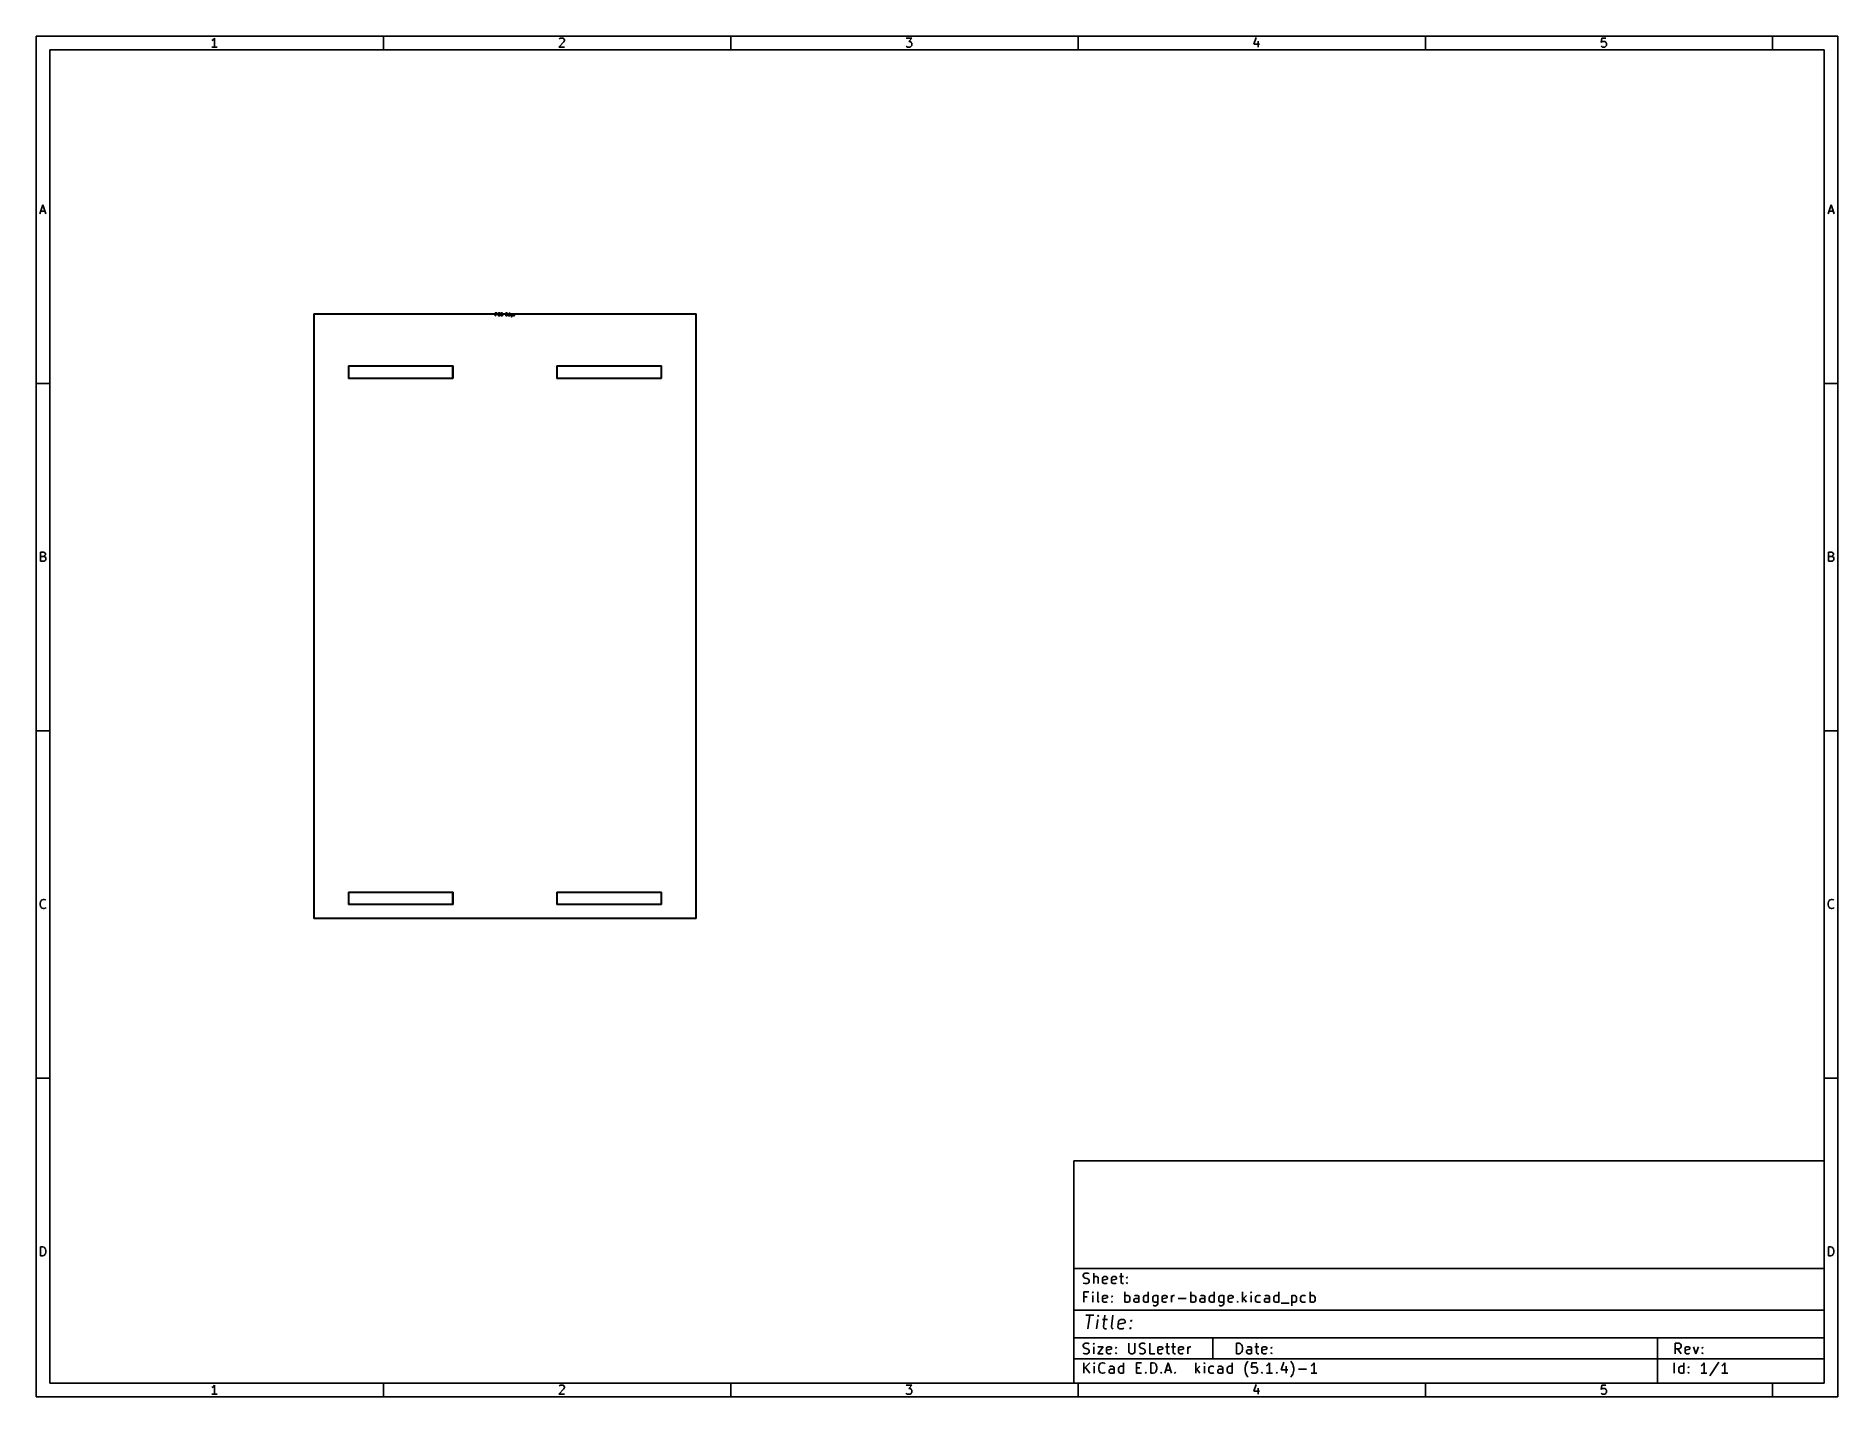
# Model space of a CAD drawing. Extents: x 0.4 to 10.6, y -8.1 to -0.4.
import ezdxf

# ---------------------------------------------------------------- set-up
doc = ezdxf.new("R2010")
doc.units = 0
doc.header["$MEASUREMENT"] = 0
doc.layers.add('BLACK', color=7, linetype='CONTINUOUS')

msp = doc.modelspace()

# ---------------------------------------------------------------- linework, layer by layer
at = {"layer": 'BLACK', "linetype": 'CONTINUOUS'}
for p, q in [((0.393701, -0.393701), (0.393701, -8.1063)), ((10.6063, -0.393701), (0.393701, -0.393701)), ((1.40528, -0.405043), (1.4004, -0.412355)), ((1.40528, -0.456224), (1.40528, -0.405043)), ((2.3622, -0.472441), (2.3622, -0.393701)), ((3.35916, -0.409917), (3.3616, -0.40748)), ((3.3616, -0.40748), (3.36647, -0.405043)), ((3.36647, -0.405043), (3.37866, -0.405043)), ((3.37866, -0.405043), (3.38353, -0.40748)), ((3.38353, -0.40748), (3.38597, -0.409917)), ((4.33071, -0.472441), (4.33071, -0.393701)), ((5.32522, -0.405043), (5.35691, -0.405043)), ((5.35691, -0.405043), (5.33985, -0.424541)), ((6.29921, -0.472441), (6.29921, -0.393701)), ((7.30835, -0.402606), (7.29617, -0.439164)), ((8.26772, -0.472441), (8.26772, -0.393701)), ((9.26711, -0.405043), (9.26467, -0.429415)), ((9.29148, -0.405043), (9.26711, -0.405043)), ((10.2362, -0.472441), (10.2362, -0.393701)), ((10.6063, -8.1063), (10.6063, -0.393701)), ((0.472441, -0.472441), (0.472441, -8.02756)), ((10.5276, -0.472441), (0.472441, -0.472441)), ((1.39553, -0.417229), (1.39065, -0.419666)), ((1.4199, -0.456224), (1.39065, -0.456224)), ((1.4004, -0.412355), (1.39553, -0.417229)), ((3.38597, -0.426978), (3.35672, -0.456224)), ((3.35672, -0.456224), (3.3884, -0.456224)), ((3.38597, -0.409917), (3.3884, -0.414792)), ((3.3884, -0.419666), (3.38597, -0.426978)), ((3.3884, -0.414792), (3.3884, -0.419666)), ((5.32766, -0.453787), (5.32522, -0.45135)), ((5.33254, -0.456224), (5.32766, -0.453787)), ((5.34716, -0.456224), (5.33254, -0.456224)), ((5.33985, -0.424541), (5.34716, -0.424541)), ((5.34716, -0.424541), (5.35203, -0.426978)), ((5.35203, -0.453787), (5.34716, -0.456224)), ((5.35203, -0.426978), (5.35447, -0.429415)), ((5.35447, -0.45135), (5.35203, -0.453787)), ((5.35447, -0.429415), (5.35691, -0.434289)), ((5.35691, -0.446475), (5.35447, -0.45135)), ((5.35691, -0.434289), (5.35691, -0.446475)), ((7.29617, -0.439164), (7.32785, -0.439164)), ((7.32054, -0.422103), (7.32054, -0.456224)), ((9.26467, -0.429415), (9.26711, -0.426978)), ((9.26711, -0.453787), (9.26467, -0.45135)), ((9.26711, -0.426978), (9.27198, -0.424541)), ((9.27198, -0.456224), (9.26711, -0.453787)), ((9.27198, -0.424541), (9.28417, -0.424541)), ((9.28417, -0.456224), (9.27198, -0.456224)), ((9.28417, -0.424541), (9.28904, -0.426978)), ((9.28904, -0.453787), (9.28417, -0.456224)), ((9.28904, -0.426978), (9.29148, -0.429415)), ((9.29148, -0.45135), (9.28904, -0.453787)), ((9.29148, -0.429415), (9.29392, -0.434289)), ((9.29392, -0.446475), (9.29148, -0.45135)), ((9.29392, -0.434289), (9.29392, -0.446475)), ((10.5276, -8.02756), (10.5276, -0.472441)), ((0.41601, -1.40111), (0.433071, -1.34993)), ((0.420885, -1.38648), (0.445257, -1.38648)), ((0.433071, -1.34993), (0.450131, -1.40111)), ((10.5499, -1.40111), (10.5669, -1.34993)), ((10.5547, -1.38648), (10.5791, -1.38648)), ((10.5669, -1.34993), (10.584, -1.40111)), ((1.96751, -1.9685), (1.96753, -1.96831)), ((1.96752, -1.96855), (1.96751, -1.9685)), ((1.96752, -5.39365), (1.96752, -1.96855)), ((1.96753, -1.96831), (1.96759, -1.96813)), ((1.96759, -1.96813), (1.96768, -1.96795)), ((1.96768, -1.96795), (1.9678, -1.9678)), ((1.9678, -1.9678), (1.96795, -1.96768)), ((1.96795, -1.96768), (1.96813, -1.96759)), ((1.96813, -1.96759), (1.96831, -1.96753)), ((1.96831, -1.96753), (1.96846, -1.96752)), ((1.96846, -1.96752), (1.9685, -1.96751)), ((1.96846, -1.96752), (1.96846, -1.96752)), ((1.9685, -1.96751), (1.96855, -1.96752)), ((1.96855, -1.96752), (4.13381, -1.96752)), ((4.13287, -1.96949), (1.96949, -1.96949)), ((1.96949, -1.96949), (1.96949, -5.39272)), ((2.9964, -1.96302), (2.99641, -1.96295)), ((2.9964, -1.96303), (2.9964, -1.96302)), ((2.9964, -1.96302), (2.9964, -1.96302)), ((2.9964, -1.96302), (2.9964, -1.96302)), ((2.9964, -1.96302), (2.9964, -1.96302)), ((2.9964, -1.97878), (2.9964, -1.96303)), ((2.99642, -1.97893), (2.9964, -1.97878)), ((2.99641, -1.96295), (2.99642, -1.96287)), ((2.99642, -1.96287), (2.99644, -1.9628)), ((2.99642, -1.96287), (2.99642, -1.96287)), ((2.99642, -1.96287), (2.99642, -1.96287)), ((2.99646, -1.97908), (2.99642, -1.97893)), ((2.99644, -1.9628), (2.99646, -1.96272)), ((2.99646, -1.96272), (2.9965, -1.96265)), ((2.99646, -1.96272), (2.99646, -1.96272)), ((2.99646, -1.96272), (2.99646, -1.96272)), ((2.99653, -1.97921), (2.99646, -1.97908)), ((2.9965, -1.96265), (2.99654, -1.96259)), ((2.99663, -1.97933), (2.99653, -1.97921)), ((2.99654, -1.96258), (2.99658, -1.96253)), ((2.99654, -1.96259), (2.99654, -1.96258)), ((2.99654, -1.96259), (2.99654, -1.96259)), ((2.99658, -1.96253), (2.99663, -1.96247)), ((2.99663, -1.96247), (2.99664, -1.96247)), ((2.99675, -1.97943), (2.99663, -1.97933)), ((2.99664, -1.96247), (2.99669, -1.96242)), ((2.99664, -1.96247), (2.99664, -1.96247)), ((2.99669, -1.96242), (2.99675, -1.96237)), ((2.99675, -1.96237), (2.99675, -1.96237)), ((2.99675, -1.96237), (2.99676, -1.96237)), ((2.99688, -1.9795), (2.99675, -1.97943)), ((2.99676, -1.96237), (2.99682, -1.96234)), ((2.99682, -1.96234), (2.99689, -1.9623)), ((2.99703, -1.97955), (2.99688, -1.9795)), ((2.99689, -1.9623), (2.99697, -1.96228)), ((2.99689, -1.9623), (2.99689, -1.9623)), ((2.99689, -1.9623), (2.99689, -1.9623)), ((2.99697, -1.96228), (2.99703, -1.96226)), ((2.99703, -1.96226), (2.99704, -1.96226)), ((2.99718, -1.97957), (2.99703, -1.97955)), ((2.99704, -1.96226), (2.99712, -1.96225)), ((2.99704, -1.96226), (2.99704, -1.96226)), ((2.99712, -1.96225), (2.99719, -1.96224)), ((2.99734, -1.97955), (2.99718, -1.97957)), ((2.99719, -1.96224), (3.00319, -1.96224)), ((2.99748, -1.97951), (2.99734, -1.97955)), ((2.99762, -1.97944), (2.99748, -1.97951)), ((2.99774, -1.97934), (2.99762, -1.97944)), ((2.99784, -1.97922), (2.99774, -1.97934)), ((2.99791, -1.97909), (2.99784, -1.97922)), ((2.99796, -1.97894), (2.99791, -1.97909)), ((2.99798, -1.97879), (2.99796, -1.97894)), ((2.99798, -1.96382), (2.99798, -1.97049)), ((3.003, -1.96382), (2.99798, -1.96382)), ((2.99798, -1.97049), (3.003, -1.97049)), ((3.00319, -1.97207), (2.99798, -1.97207)), ((2.99798, -1.97207), (2.99798, -1.97878)), ((2.99798, -1.97878), (2.99798, -1.97879)), ((3.00422, -1.96443), (3.003, -1.96382)), ((3.003, -1.97049), (3.00422, -1.96988)), ((3.00319, -1.96224), (3.0032, -1.96224)), ((3.00321, -1.97206), (3.00319, -1.97207)), ((3.0032, -1.96224), (3.00322, -1.96224)), ((3.00323, -1.97206), (3.00321, -1.97206)), ((3.00322, -1.96224), (3.00324, -1.96224)), ((3.00329, -1.97206), (3.00323, -1.97206)), ((3.00324, -1.96224), (3.0033, -1.96225)), ((3.00334, -1.97205), (3.00329, -1.97206)), ((3.0033, -1.96225), (3.00335, -1.96226)), ((3.00336, -1.97204), (3.00334, -1.97205)), ((3.00335, -1.96226), (3.00337, -1.96227)), ((3.00339, -1.97204), (3.00336, -1.97204)), ((3.00337, -1.96227), (3.0034, -1.96227)), ((3.00344, -1.97202), (3.00339, -1.97204)), ((3.0034, -1.96227), (3.00345, -1.96229)), ((3.00349, -1.97201), (3.00344, -1.97202)), ((3.00345, -1.96229), (3.0035, -1.96231)), ((3.00351, -1.972), (3.00349, -1.97201)), ((3.0035, -1.96231), (3.00352, -1.96232)), ((3.00353, -1.97199), (3.00351, -1.972)), ((3.00352, -1.96232), (3.00354, -1.96233)), ((3.00354, -1.97198), (3.00353, -1.97199)), ((3.00354, -1.96233), (3.00504, -1.96308)), ((3.00504, -1.97123), (3.00354, -1.97198)), ((3.00479, -1.965), (3.00422, -1.96443)), ((3.00422, -1.96988), (3.00479, -1.96931)), ((3.0054, -1.96622), (3.00479, -1.965)), ((3.00479, -1.96931), (3.0054, -1.96809)), ((3.00504, -1.96308), (3.00505, -1.96308)), ((3.00508, -1.97121), (3.00504, -1.97123)), ((3.00505, -1.96308), (3.00509, -1.9631)), ((3.00512, -1.97119), (3.00508, -1.97121)), ((3.00509, -1.9631), (3.00512, -1.96313)), ((3.00512, -1.96313), (3.00515, -1.96315)), ((3.00514, -1.97117), (3.00512, -1.97119)), ((3.00517, -1.97115), (3.00514, -1.97117)), ((3.00515, -1.96315), (3.00518, -1.96316)), ((3.0052, -1.97112), (3.00517, -1.97115)), ((3.00518, -1.96316), (3.00521, -1.96319)), ((3.00524, -1.97109), (3.0052, -1.97112)), ((3.00521, -1.96319), (3.00524, -1.96322)), ((3.00524, -1.96322), (3.00599, -1.96397)), ((3.00599, -1.97034), (3.00524, -1.97109)), ((3.00524, -1.97109), (3.00524, -1.97109)), ((3.0054, -1.96809), (3.0054, -1.96622)), ((3.00599, -1.96397), (3.006, -1.96398)), ((3.00602, -1.9703), (3.00599, -1.97034)), ((3.006, -1.96398), (3.00603, -1.96401)), ((3.00605, -1.97027), (3.00602, -1.9703)), ((3.00603, -1.96401), (3.00606, -1.96405)), ((3.00607, -1.97024), (3.00605, -1.97027)), ((3.00606, -1.96405), (3.00608, -1.96407)), ((3.00609, -1.97022), (3.00607, -1.97024)), ((3.00608, -1.96407), (3.0061, -1.9641)), ((3.00611, -1.97018), (3.00609, -1.97022)), ((3.0061, -1.9641), (3.00612, -1.96414)), ((3.00614, -1.97014), (3.00611, -1.97018)), ((3.00612, -1.96414), (3.00614, -1.96418)), ((3.00614, -1.96418), (3.00689, -1.96568)), ((3.00689, -1.96863), (3.00614, -1.97013)), ((3.00614, -1.97013), (3.00614, -1.97014)), ((3.00689, -1.96568), (3.0069, -1.96569)), ((3.0069, -1.96861), (3.00689, -1.96863)), ((3.0069, -1.96569), (3.0069, -1.96571)), ((3.0069, -1.96571), (3.00691, -1.96573)), ((3.00691, -1.96859), (3.0069, -1.96861)), ((3.00691, -1.96573), (3.00693, -1.96578)), ((3.00693, -1.96854), (3.00691, -1.96859)), ((3.00693, -1.96578), (3.00695, -1.96583)), ((3.00695, -1.96849), (3.00693, -1.96854)), ((3.00695, -1.96583), (3.00695, -1.96585)), ((3.00695, -1.96585), (3.00696, -1.96588)), ((3.00696, -1.96844), (3.00695, -1.96846)), ((3.00695, -1.96846), (3.00695, -1.96849)), ((3.00696, -1.96588), (3.00696, -1.96593)), ((3.00696, -1.96593), (3.00697, -1.96598)), ((3.00697, -1.96834), (3.00696, -1.96839)), ((3.00696, -1.96839), (3.00696, -1.96844)), ((3.00697, -1.96598), (3.00697, -1.96601)), ((3.00697, -1.96601), (3.00697, -1.96603)), ((3.00697, -1.96603), (3.00697, -1.96828)), ((3.00697, -1.96828), (3.00697, -1.96829)), ((3.00697, -1.96829), (3.00697, -1.96831)), ((3.00697, -1.96831), (3.00697, -1.96834)), ((3.0114, -1.96974), (3.01141, -1.96968)), ((3.0114, -1.96975), (3.0114, -1.96974)), ((3.0114, -1.96977), (3.0114, -1.96975)), ((3.0114, -1.96978), (3.0114, -1.96977)), ((3.0114, -1.97203), (3.0114, -1.96978)), ((3.0114, -1.97204), (3.0114, -1.97203)), ((3.0114, -1.97206), (3.0114, -1.97204)), ((3.01141, -1.97212), (3.0114, -1.97206)), ((3.01141, -1.96968), (3.01142, -1.96962)), ((3.01141, -1.97218), (3.01141, -1.97212)), ((3.01142, -1.97219), (3.01141, -1.97218)), ((3.01142, -1.96959), (3.01217, -1.96659)), ((3.01142, -1.9696), (3.01142, -1.96959)), ((3.01142, -1.96962), (3.01142, -1.9696)), ((3.01142, -1.97221), (3.01142, -1.97219)), ((3.01142, -1.97222), (3.01142, -1.97221)), ((3.01217, -1.97522), (3.01142, -1.97222)), ((3.01217, -1.96658), (3.01218, -1.96657)), ((3.01217, -1.96659), (3.01217, -1.96658)), ((3.01217, -1.97523), (3.01217, -1.97522)), ((3.01217, -1.97522), (3.01217, -1.97522)), ((3.0122, -1.97529), (3.01217, -1.97523)), ((3.01218, -1.96657), (3.0122, -1.9665)), ((3.01218, -1.96657), (3.01218, -1.96657)), ((3.0122, -1.9665), (3.01223, -1.96643)), ((3.01222, -1.97536), (3.0122, -1.97529)), ((3.01223, -1.97537), (3.01222, -1.97536)), ((3.01223, -1.96643), (3.01298, -1.96493)), ((3.01223, -1.96643), (3.01223, -1.96643)), ((3.01223, -1.96643), (3.01223, -1.96643)), ((3.01223, -1.97538), (3.01223, -1.97537)), ((3.01223, -1.97537), (3.01223, -1.97537)), ((3.01298, -1.97688), (3.01223, -1.97538)), ((3.01368, -1.96705), (3.01297, -1.96988)), ((3.01297, -1.96988), (3.01297, -1.97193)), ((3.01297, -1.97193), (3.01368, -1.97475)), ((3.01298, -1.96493), (3.01299, -1.96492)), ((3.01301, -1.97692), (3.01298, -1.97688)), ((3.01299, -1.96492), (3.01301, -1.96488)), ((3.01301, -1.96488), (3.01303, -1.96484)), ((3.01303, -1.97696), (3.01301, -1.97692)), ((3.01303, -1.96484), (3.01305, -1.96482)), ((3.01305, -1.97698), (3.01303, -1.97696)), ((3.01305, -1.96482), (3.01307, -1.96479)), ((3.01306, -1.97701), (3.01305, -1.97698)), ((3.01309, -1.97704), (3.01306, -1.97701)), ((3.01307, -1.96479), (3.0131, -1.96476)), ((3.01312, -1.97708), (3.01309, -1.97704)), ((3.0131, -1.96476), (3.01313, -1.96472)), ((3.01313, -1.97708), (3.01312, -1.97708)), ((3.01313, -1.96472), (3.01463, -1.96322)), ((3.01463, -1.97858), (3.01313, -1.97708)), ((3.01433, -1.96575), (3.01368, -1.96705)), ((3.01368, -1.97475), (3.01433, -1.97606)), ((3.01561, -1.96447), (3.01433, -1.96575)), ((3.01433, -1.97606), (3.01561, -1.97734)), ((3.01463, -1.96322), (3.01464, -1.96322)), ((3.01465, -1.9786), (3.01463, -1.97858)), ((3.01464, -1.96322), (3.01465, -1.9632)), ((3.01465, -1.9632), (3.01467, -1.96318)), ((3.01466, -1.97862), (3.01465, -1.9786)), ((3.01471, -1.97865), (3.01466, -1.97862)), ((3.01467, -1.96318), (3.01471, -1.96315)), ((3.01471, -1.96315), (3.01476, -1.96312)), ((3.01475, -1.97868), (3.01471, -1.97865)), ((3.01477, -1.97869), (3.01475, -1.97868)), ((3.01476, -1.96312), (3.01478, -1.96311)), ((3.01479, -1.97871), (3.01477, -1.97869)), ((3.01478, -1.96311), (3.0148, -1.9631)), ((3.01484, -1.97873), (3.01479, -1.97871)), ((3.0148, -1.9631), (3.01485, -1.96307)), ((3.01488, -1.97875), (3.01484, -1.97873)), ((3.01485, -1.96307), (3.01489, -1.96305)), ((3.01491, -1.97876), (3.01488, -1.97875)), ((3.01489, -1.96305), (3.01492, -1.96304)), ((3.01493, -1.97877), (3.01491, -1.97876)), ((3.01492, -1.96304), (3.01494, -1.96303)), ((3.01494, -1.97877), (3.01493, -1.97877)), ((3.01494, -1.96303), (3.01719, -1.96228)), ((3.01719, -1.97952), (3.01494, -1.97877)), ((3.01756, -1.96382), (3.01561, -1.96447)), ((3.01561, -1.97734), (3.01756, -1.97799)), ((3.01719, -1.96228), (3.0172, -1.96228)), ((3.01723, -1.97953), (3.01719, -1.97952)), ((3.0172, -1.96228), (3.01724, -1.96227)), ((3.01727, -1.97955), (3.01723, -1.97953)), ((3.01724, -1.96227), (3.01728, -1.96226)), ((3.0173, -1.97955), (3.01727, -1.97955)), ((3.01728, -1.96226), (3.01731, -1.96225)), ((3.01734, -1.97956), (3.0173, -1.97955)), ((3.01731, -1.96225), (3.01735, -1.96225)), ((3.01738, -1.97956), (3.01734, -1.97956)), ((3.01735, -1.96225), (3.01739, -1.96225)), ((3.01742, -1.97956), (3.01738, -1.97956)), ((3.01739, -1.96225), (3.01744, -1.96224)), ((3.01744, -1.97957), (3.01742, -1.97956)), ((3.01744, -1.96224), (3.01894, -1.96224)), ((3.01894, -1.97957), (3.01744, -1.97957)), ((3.01881, -1.96382), (3.01756, -1.96382)), ((3.01756, -1.97799), (3.01881, -1.97799)), ((3.02076, -1.96447), (3.01881, -1.96382)), ((3.01881, -1.97799), (3.02076, -1.97734)), ((3.01894, -1.96224), (3.01895, -1.96224)), ((3.01898, -1.97956), (3.01894, -1.97957)), ((3.01895, -1.96224), (3.01899, -1.96225)), ((3.01902, -1.97956), (3.01898, -1.97956)), ((3.01899, -1.96225), (3.01903, -1.96225)), ((3.01906, -1.97955), (3.01902, -1.97956)), ((3.01903, -1.96225), (3.01907, -1.96226)), ((3.01909, -1.97955), (3.01906, -1.97955)), ((3.01907, -1.96226), (3.0191, -1.96226)), ((3.01913, -1.97954), (3.01909, -1.97955)), ((3.0191, -1.96226), (3.01914, -1.96227)), ((3.01917, -1.97953), (3.01913, -1.97954)), ((3.01914, -1.96227), (3.01918, -1.96228)), ((3.01918, -1.97952), (3.01917, -1.97953)), ((3.01918, -1.96228), (3.02143, -1.96303)), ((3.02143, -1.97877), (3.01918, -1.97952)), ((3.02138, -1.96509), (3.02076, -1.96447)), ((3.02076, -1.97734), (3.02138, -1.97672)), ((3.0215, -1.96518), (3.02138, -1.96509)), ((3.02138, -1.97672), (3.02139, -1.97671)), ((3.02139, -1.97671), (3.02151, -1.97662)), ((3.02143, -1.96303), (3.02144, -1.96304)), ((3.02146, -1.97877), (3.02143, -1.97877)), ((3.02144, -1.96304), (3.02147, -1.96305)), ((3.02148, -1.97876), (3.02146, -1.97877)), ((3.02147, -1.96305), (3.02149, -1.96305)), ((3.02152, -1.97873), (3.02148, -1.97876)), ((3.02149, -1.96305), (3.02153, -1.96308)), ((3.02163, -1.96526), (3.0215, -1.96518)), ((3.02151, -1.97662), (3.02164, -1.97655)), ((3.02157, -1.97871), (3.02152, -1.97873)), ((3.02153, -1.96308), (3.02158, -1.9631)), ((3.02159, -1.9787), (3.02157, -1.97871)), ((3.02158, -1.9631), (3.0216, -1.96311)), ((3.02161, -1.97869), (3.02159, -1.9787)), ((3.0216, -1.96311), (3.02162, -1.96313)), ((3.02166, -1.97865), (3.02161, -1.97869)), ((3.02162, -1.96313), (3.02166, -1.96316)), ((3.02178, -1.9653), (3.02163, -1.96526)), ((3.02164, -1.97655), (3.02179, -1.9765)), ((3.02166, -1.96316), (3.02171, -1.96319)), ((3.0217, -1.97862), (3.02166, -1.97865)), ((3.02172, -1.97861), (3.0217, -1.97862)), ((3.02171, -1.96319), (3.02172, -1.96321)), ((3.02172, -1.96321), (3.02174, -1.96322)), ((3.02173, -1.97859), (3.02172, -1.97861)), ((3.02174, -1.97858), (3.02173, -1.97859)), ((3.02174, -1.96322), (3.02249, -1.96397)), ((3.02249, -1.97783), (3.02174, -1.97858)), ((3.02193, -1.96532), (3.02178, -1.9653)), ((3.02179, -1.9765), (3.02194, -1.97649)), ((3.02209, -1.9653), (3.02193, -1.96532)), ((3.02194, -1.97649), (3.0221, -1.97651)), ((3.02223, -1.96526), (3.02209, -1.9653)), ((3.0221, -1.97651), (3.02224, -1.97655)), ((3.02237, -1.96519), (3.02223, -1.96526)), ((3.02224, -1.97655), (3.02238, -1.97663)), ((3.02249, -1.96509), (3.02237, -1.96519)), ((3.02238, -1.97663), (3.0225, -1.97672)), ((3.02249, -1.96397), (3.0225, -1.96398)), ((3.02259, -1.96497), (3.02249, -1.96509)), ((3.02259, -1.97772), (3.02249, -1.97783)), ((3.0225, -1.96398), (3.0226, -1.9641)), ((3.0225, -1.97672), (3.02259, -1.97684)), ((3.02266, -1.96484), (3.02259, -1.96497)), ((3.02259, -1.97684), (3.02266, -1.97698)), ((3.02266, -1.97758), (3.02259, -1.97772)), ((3.0226, -1.9641), (3.02267, -1.96424)), ((3.02271, -1.96469), (3.02266, -1.96484)), ((3.02266, -1.97698), (3.02271, -1.97713)), ((3.02271, -1.97743), (3.02266, -1.97758)), ((3.02267, -1.96424), (3.02271, -1.96438)), ((3.02271, -1.96438), (3.02272, -1.96454)), ((3.02272, -1.96454), (3.02271, -1.96469)), ((3.02271, -1.97713), (3.02272, -1.97728)), ((3.02272, -1.97728), (3.02271, -1.97743)), ((3.0279, -1.96295), (3.02791, -1.96287)), ((3.0279, -1.96302), (3.0279, -1.96295)), ((3.0279, -1.96303), (3.0279, -1.96302)), ((3.0279, -1.96302), (3.0279, -1.96302)), ((3.0279, -1.96302), (3.0279, -1.96302)), ((3.0279, -1.96302), (3.0279, -1.96302)), ((3.0279, -1.97878), (3.0279, -1.96303)), ((3.0279, -1.97885), (3.0279, -1.97878)), ((3.02791, -1.97893), (3.0279, -1.97885)), ((3.02791, -1.96287), (3.02794, -1.9628)), ((3.02791, -1.96287), (3.02791, -1.96287)), ((3.02791, -1.96287), (3.02791, -1.96287)), ((3.02793, -1.979), (3.02791, -1.97893)), ((3.02791, -1.97893), (3.02791, -1.97893)), ((3.02791, -1.97893), (3.02791, -1.97893)), ((3.02795, -1.97907), (3.02793, -1.979)), ((3.02794, -1.9628), (3.02796, -1.96272)), ((3.02796, -1.97908), (3.02795, -1.97907)), ((3.02796, -1.96272), (3.028, -1.96265)), ((3.02796, -1.96272), (3.02796, -1.96272)), ((3.02796, -1.96272), (3.02796, -1.96272)), ((3.02799, -1.97914), (3.02796, -1.97908)), ((3.02796, -1.97908), (3.02796, -1.97908)), ((3.02803, -1.97921), (3.02799, -1.97914)), ((3.028, -1.96265), (3.02803, -1.96259)), ((3.02803, -1.96258), (3.02808, -1.96253)), ((3.02803, -1.96259), (3.02803, -1.96258)), ((3.02803, -1.96259), (3.02803, -1.96259)), ((3.02808, -1.97927), (3.02803, -1.97921)), ((3.02803, -1.97921), (3.02803, -1.97921)), ((3.02803, -1.97921), (3.02803, -1.97921)), ((3.02808, -1.96253), (3.02813, -1.96247)), ((3.02812, -1.97933), (3.02808, -1.97927)), ((3.02813, -1.97933), (3.02812, -1.97933)), ((3.02812, -1.97933), (3.02812, -1.97933)), ((3.02813, -1.96247), (3.02819, -1.96242)), ((3.02813, -1.96247), (3.02813, -1.96247)), ((3.02813, -1.96247), (3.02813, -1.96247)), ((3.02818, -1.97938), (3.02813, -1.97933)), ((3.02824, -1.97943), (3.02818, -1.97938)), ((3.02819, -1.96242), (3.02825, -1.96237)), ((3.02831, -1.97947), (3.02824, -1.97943)), ((3.02824, -1.97943), (3.02824, -1.97943)), ((3.02824, -1.97943), (3.02824, -1.97943)), ((3.02825, -1.96237), (3.02832, -1.96234)), ((3.02825, -1.96237), (3.02825, -1.96237)), ((3.02825, -1.96237), (3.02825, -1.96237)), ((3.02837, -1.9795), (3.02831, -1.97947)), ((3.02832, -1.96234), (3.02838, -1.9623)), ((3.02838, -1.9795), (3.02837, -1.9795)), ((3.02838, -1.9623), (3.02839, -1.9623)), ((3.02845, -1.97953), (3.02838, -1.9795)), ((3.02838, -1.9795), (3.02838, -1.9795)), ((3.02839, -1.9623), (3.02846, -1.96228)), ((3.02839, -1.9623), (3.02839, -1.9623)), ((3.02852, -1.97955), (3.02845, -1.97953)), ((3.02846, -1.96228), (3.02853, -1.96226)), ((3.02853, -1.97955), (3.02852, -1.97955)), ((3.02852, -1.97955), (3.02852, -1.97955)), ((3.02853, -1.96226), (3.02853, -1.96226)), ((3.02853, -1.96226), (3.02854, -1.96226)), ((3.0286, -1.97956), (3.02853, -1.97955)), ((3.02854, -1.96226), (3.02861, -1.96225)), ((3.02867, -1.97956), (3.0286, -1.97956)), ((3.02861, -1.96225), (3.02868, -1.96224)), ((3.02868, -1.97957), (3.02867, -1.97956)), ((3.02868, -1.96224), (3.03393, -1.96224)), ((3.03468, -1.97957), (3.02868, -1.97957)), ((3.02868, -1.97957), (3.02868, -1.97957)), ((3.02868, -1.97957), (3.02868, -1.97957)), ((3.02868, -1.97957), (3.02868, -1.97957)), ((3.02947, -1.96382), (3.02947, -1.96974)), ((3.03375, -1.96382), (3.02947, -1.96382)), ((3.02947, -1.96974), (3.03375, -1.96974)), ((3.02947, -1.97132), (3.02947, -1.97799)), ((3.03381, -1.97132), (3.02947, -1.97132)), ((3.02947, -1.97799), (3.0345, -1.97799)), ((3.03497, -1.96443), (3.03375, -1.96382)), ((3.03375, -1.96974), (3.03497, -1.96913)), ((3.03576, -1.97197), (3.03381, -1.97132)), ((3.03393, -1.96224), (3.03394, -1.96224)), ((3.03394, -1.96224), (3.03397, -1.96224)), ((3.03397, -1.96224), (3.03399, -1.96224)), ((3.03399, -1.96224), (3.03404, -1.96225)), ((3.03404, -1.96225), (3.0341, -1.96226)), ((3.0341, -1.96226), (3.03412, -1.96227)), ((3.03412, -1.96227), (3.03414, -1.96227)), ((3.03414, -1.96227), (3.03419, -1.96229)), ((3.03419, -1.96229), (3.03424, -1.96231)), ((3.03424, -1.96231), (3.03426, -1.96232)), ((3.03426, -1.96232), (3.03429, -1.96233)), ((3.03429, -1.96233), (3.03579, -1.96308)), ((3.0345, -1.97799), (3.03572, -1.97738)), ((3.03471, -1.97956), (3.03468, -1.97957)), ((3.03473, -1.97956), (3.03471, -1.97956)), ((3.03478, -1.97956), (3.03473, -1.97956)), ((3.03484, -1.97955), (3.03478, -1.97956)), ((3.03486, -1.97954), (3.03484, -1.97955)), ((3.03488, -1.97954), (3.03486, -1.97954)), ((3.03493, -1.97952), (3.03488, -1.97954)), ((3.03498, -1.97951), (3.03493, -1.97952)), ((3.03554, -1.965), (3.03497, -1.96443)), ((3.03497, -1.96913), (3.03554, -1.96856)), ((3.035, -1.97949), (3.03498, -1.97951)), ((3.03503, -1.97949), (3.035, -1.97949)), ((3.03504, -1.97948), (3.03503, -1.97949)), ((3.03654, -1.97873), (3.03504, -1.97948)), ((3.03615, -1.96622), (3.03554, -1.965)), ((3.03554, -1.96856), (3.03615, -1.96734)), ((3.03572, -1.97738), (3.03629, -1.97681)), ((3.03629, -1.97249), (3.03576, -1.97197)), ((3.03579, -1.96308), (3.03579, -1.96308)), ((3.03579, -1.96308), (3.03583, -1.9631)), ((3.03583, -1.9631), (3.03587, -1.96313)), ((3.03587, -1.96313), (3.0359, -1.96315)), ((3.0359, -1.96315), (3.03592, -1.96316)), ((3.03592, -1.96316), (3.03596, -1.96319)), ((3.03598, -1.97034), (3.03595, -1.97037)), ((3.03595, -1.97037), (3.03643, -1.97053)), ((3.03596, -1.96319), (3.03599, -1.96322)), ((3.03599, -1.97034), (3.03598, -1.97034)), ((3.03599, -1.96322), (3.03674, -1.96397)), ((3.03674, -1.96959), (3.03599, -1.97034)), ((3.03615, -1.96734), (3.03615, -1.96622)), ((3.0369, -1.97371), (3.03629, -1.97249)), ((3.03629, -1.97681), (3.0369, -1.97559)), ((3.03643, -1.97053), (3.03644, -1.97054)), ((3.03644, -1.97054), (3.03646, -1.97054)), ((3.03646, -1.97054), (3.03649, -1.97055)), ((3.03649, -1.97055), (3.03653, -1.97058)), ((3.03653, -1.97058), (3.03658, -1.9706)), ((3.03657, -1.97871), (3.03654, -1.97873)), ((3.03661, -1.97869), (3.03657, -1.97871)), ((3.03658, -1.9706), (3.0366, -1.97061)), ((3.0366, -1.97061), (3.03662, -1.97062)), ((3.03664, -1.97867), (3.03661, -1.97869)), ((3.03662, -1.97062), (3.03666, -1.97066)), ((3.03667, -1.97865), (3.03664, -1.97867)), ((3.03666, -1.97066), (3.03671, -1.97069)), ((3.0367, -1.97862), (3.03667, -1.97865)), ((3.03673, -1.97859), (3.0367, -1.97862)), ((3.03671, -1.97069), (3.03672, -1.97071)), ((3.03672, -1.97071), (3.03674, -1.97072)), ((3.03674, -1.97858), (3.03673, -1.97859)), ((3.03674, -1.96397), (3.03675, -1.96398)), ((3.03677, -1.96955), (3.03674, -1.96959)), ((3.03674, -1.97072), (3.03749, -1.97147)), ((3.03749, -1.97783), (3.03674, -1.97858)), ((3.03675, -1.96398), (3.03678, -1.96402)), ((3.0368, -1.96952), (3.03677, -1.96955)), ((3.03678, -1.96402), (3.03681, -1.96405)), ((3.03682, -1.96949), (3.0368, -1.96952)), ((3.03681, -1.96405), (3.03682, -1.96407)), ((3.03682, -1.96407), (3.03684, -1.9641)), ((3.03684, -1.96947), (3.03682, -1.96949)), ((3.03684, -1.9641), (3.03686, -1.96414)), ((3.03686, -1.96943), (3.03684, -1.96947)), ((3.03686, -1.96414), (3.03689, -1.96418)), ((3.03688, -1.96939), (3.03686, -1.96943)), ((3.03689, -1.96938), (3.03688, -1.96939)), ((3.03689, -1.96418), (3.03764, -1.96568)), ((3.03764, -1.96788), (3.03689, -1.96938)), ((3.0369, -1.97559), (3.0369, -1.97371)), ((3.03749, -1.97147), (3.0375, -1.97148)), ((3.03752, -1.9778), (3.03749, -1.97783)), ((3.0375, -1.97148), (3.03752, -1.97151)), ((3.03752, -1.97151), (3.03756, -1.97155)), ((3.03755, -1.97777), (3.03752, -1.9778)), ((3.03757, -1.97774), (3.03755, -1.97777)), ((3.03756, -1.97155), (3.03757, -1.97157)), ((3.03757, -1.97157), (3.03759, -1.9716)), ((3.03759, -1.97772), (3.03757, -1.97774)), ((3.03759, -1.9716), (3.03761, -1.97164)), ((3.03761, -1.97768), (3.03759, -1.97772)), ((3.03761, -1.97164), (3.03764, -1.97168)), ((3.03763, -1.97764), (3.03761, -1.97768)), ((3.03764, -1.97763), (3.03763, -1.97764)), ((3.03764, -1.96568), (3.03764, -1.96569)), ((3.03764, -1.96569), (3.03765, -1.96571)), ((3.03765, -1.96786), (3.03764, -1.96788)), ((3.03764, -1.97168), (3.03839, -1.97318)), ((3.03839, -1.97613), (3.03764, -1.97763)), ((3.03765, -1.96571), (3.03766, -1.96573)), ((3.03766, -1.96784), (3.03765, -1.96786)), ((3.03766, -1.96573), (3.03768, -1.96578)), ((3.03767, -1.96779), (3.03766, -1.96784)), ((3.03769, -1.96774), (3.03767, -1.96779)), ((3.03768, -1.96578), (3.03769, -1.96583)), ((3.03769, -1.96583), (3.0377, -1.96585)), ((3.0377, -1.96771), (3.03769, -1.96774)), ((3.0377, -1.96585), (3.03771, -1.96588)), ((3.03771, -1.96764), (3.0377, -1.96769)), ((3.0377, -1.96769), (3.0377, -1.96771)), ((3.03771, -1.96588), (3.03771, -1.96593)), ((3.03771, -1.96593), (3.03772, -1.96598)), ((3.03772, -1.96759), (3.03771, -1.96764)), ((3.03772, -1.96598), (3.03772, -1.96601)), ((3.03772, -1.96601), (3.03772, -1.96603)), ((3.03772, -1.96603), (3.03772, -1.96753)), ((3.03772, -1.96753), (3.03772, -1.96754)), ((3.03772, -1.96754), (3.03772, -1.96756)), ((3.03772, -1.96756), (3.03772, -1.96759)), ((3.03839, -1.97318), (3.03839, -1.97319)), ((3.03839, -1.97319), (3.0384, -1.97321)), ((3.0384, -1.97611), (3.03839, -1.97613)), ((3.0384, -1.97321), (3.03841, -1.97323)), ((3.03841, -1.97609), (3.0384, -1.97611)), ((3.03841, -1.97323), (3.03843, -1.97328)), ((3.03842, -1.97604), (3.03841, -1.97609)), ((3.03844, -1.97599), (3.03842, -1.97604)), ((3.03843, -1.97328), (3.03844, -1.97333)), ((3.03844, -1.97333), (3.03845, -1.97335)), ((3.03845, -1.97596), (3.03844, -1.97599)), ((3.03845, -1.97335), (3.03846, -1.97338)), ((3.03846, -1.97589), (3.03845, -1.97594)), ((3.03845, -1.97594), (3.03845, -1.97596)), ((3.03846, -1.97338), (3.03846, -1.97343)), ((3.03846, -1.97343), (3.03847, -1.97348)), ((3.03847, -1.97584), (3.03846, -1.97589)), ((3.03847, -1.97348), (3.03847, -1.97351)), ((3.03847, -1.97351), (3.03847, -1.97353)), ((3.03847, -1.97353), (3.03847, -1.97578)), ((3.03847, -1.97578), (3.03847, -1.97579)), ((3.03847, -1.97579), (3.03847, -1.97581)), ((3.03847, -1.97581), (3.03847, -1.97584)), ((3.05564, -1.96302), (3.05565, -1.96295)), ((3.05564, -1.96303), (3.05564, -1.96302)), ((3.05564, -1.96302), (3.05564, -1.96302)), ((3.05564, -1.96302), (3.05564, -1.96302)), ((3.05564, -1.96302), (3.05564, -1.96302)), ((3.05564, -1.97878), (3.05564, -1.96303)), ((3.05565, -1.97885), (3.05564, -1.97878)), ((3.05565, -1.96295), (3.05566, -1.96287)), ((3.05566, -1.97893), (3.05565, -1.97885)), ((3.05566, -1.96287), (3.05568, -1.9628)), ((3.05566, -1.96287), (3.05566, -1.96287)), ((3.05566, -1.96287), (3.05566, -1.96287)), ((3.05568, -1.979), (3.05566, -1.97893)), ((3.05566, -1.97893), (3.05566, -1.97893)), ((3.05566, -1.97893), (3.05566, -1.97893)), ((3.05568, -1.9628), (3.0557, -1.96272)), ((3.0557, -1.97907), (3.05568, -1.979)), ((3.0557, -1.96272), (3.05571, -1.96272)), ((3.0557, -1.97908), (3.0557, -1.97907)), ((3.05574, -1.97914), (3.0557, -1.97908)), ((3.0557, -1.97908), (3.0557, -1.97908)), ((3.05571, -1.96272), (3.05574, -1.96265)), ((3.05571, -1.96272), (3.05571, -1.96272)), ((3.05574, -1.96265), (3.05578, -1.96259)), ((3.05577, -1.97921), (3.05574, -1.97914)), ((3.05582, -1.97927), (3.05577, -1.97921)), ((3.05577, -1.97921), (3.05577, -1.97921)), ((3.05577, -1.97921), (3.05577, -1.97921)), ((3.05578, -1.96258), (3.05583, -1.96253)), ((3.05578, -1.96259), (3.05578, -1.96258)), ((3.05578, -1.96259), (3.05578, -1.96259)), ((3.05587, -1.97933), (3.05582, -1.97927)), ((3.05583, -1.96253), (3.05588, -1.96247)), ((3.05593, -1.97938), (3.05587, -1.97933)), ((3.05587, -1.97933), (3.05587, -1.97933)), ((3.05587, -1.97933), (3.05587, -1.97933)), ((3.05588, -1.96247), (3.05594, -1.96242)), ((3.05588, -1.96247), (3.05588, -1.96247)), ((3.05588, -1.96247), (3.05588, -1.96247)), ((3.05599, -1.97943), (3.05593, -1.97938)), ((3.05594, -1.96242), (3.05599, -1.96237)), ((3.05599, -1.96237), (3.056, -1.96237)), ((3.05606, -1.97947), (3.05599, -1.97943)), ((3.05599, -1.97943), (3.05599, -1.97943)), ((3.05599, -1.97943), (3.05599, -1.97943)), ((3.056, -1.96237), (3.05607, -1.96234)), ((3.056, -1.96237), (3.056, -1.96237)), ((3.05612, -1.9795), (3.05606, -1.97947)), ((3.05607, -1.96234), (3.05613, -1.9623)), ((3.05613, -1.9795), (3.05612, -1.9795)), ((3.05612, -1.9795), (3.05612, -1.9795)), ((3.05613, -1.9623), (3.05613, -1.9623)), ((3.05613, -1.9623), (3.05614, -1.9623)), ((3.0562, -1.97953), (3.05613, -1.9795)), ((3.05614, -1.9623), (3.05621, -1.96228)), ((3.05627, -1.97955), (3.0562, -1.97953)), ((3.05621, -1.96228), (3.05628, -1.96226)), ((3.05635, -1.97956), (3.05627, -1.97955)), ((3.05627, -1.97955), (3.05627, -1.97955)), ((3.05627, -1.97955), (3.05627, -1.97955)), ((3.05628, -1.96226), (3.05636, -1.96225)), ((3.05628, -1.96226), (3.05628, -1.96226)), ((3.05628, -1.96226), (3.05628, -1.96226)), ((3.05642, -1.97956), (3.05635, -1.97956)), ((3.05636, -1.96225), (3.05643, -1.96224)), ((3.05642, -1.97957), (3.05642, -1.97956)), ((3.05643, -1.97957), (3.05642, -1.97957)), ((3.05642, -1.97957), (3.05642, -1.97957)), ((3.05643, -1.96224), (3.06393, -1.96224)), ((3.06393, -1.97957), (3.05643, -1.97957)), ((3.05643, -1.97957), (3.05643, -1.97957)), ((3.06393, -1.96382), (3.05722, -1.96382)), ((3.05722, -1.96382), (3.05722, -1.96974)), ((3.05722, -1.96974), (3.06168, -1.96974)), ((3.06168, -1.97132), (3.05722, -1.97132)), ((3.05722, -1.97132), (3.05722, -1.97799)), ((3.05722, -1.97799), (3.06393, -1.97799)), ((3.06168, -1.96974), (3.06169, -1.96974)), ((3.06183, -1.9713), (3.06168, -1.97132)), ((3.06169, -1.96974), (3.06184, -1.96976)), ((3.06198, -1.97126), (3.06183, -1.9713)), ((3.06184, -1.96976), (3.06199, -1.9698)), ((3.06212, -1.97118), (3.06198, -1.97126)), ((3.06199, -1.9698), (3.06212, -1.96988)), ((3.06212, -1.96988), (3.06224, -1.96998)), ((3.06223, -1.97109), (3.06212, -1.97118)), ((3.06233, -1.97097), (3.06223, -1.97109)), ((3.06224, -1.96998), (3.06234, -1.9701)), ((3.06241, -1.97083), (3.06233, -1.97097)), ((3.06234, -1.9701), (3.06241, -1.97023)), ((3.06241, -1.97023), (3.06245, -1.97038)), ((3.06245, -1.97069), (3.06241, -1.97083)), ((3.06245, -1.97038), (3.06247, -1.97053)), ((3.06247, -1.97053), (3.06245, -1.97069)), ((3.06393, -1.96224), (3.06394, -1.96224)), ((3.06408, -1.9638), (3.06393, -1.96382)), ((3.06393, -1.97799), (3.06394, -1.97799)), ((3.06408, -1.97955), (3.06393, -1.97957)), ((3.06394, -1.96224), (3.06409, -1.96226)), ((3.06394, -1.97799), (3.06409, -1.97801)), ((3.06423, -1.96376), (3.06408, -1.9638)), ((3.06423, -1.97951), (3.06408, -1.97955)), ((3.06409, -1.96226), (3.06424, -1.96231)), ((3.06409, -1.97801), (3.06424, -1.97805)), ((3.06437, -1.96369), (3.06423, -1.96376)), ((3.06437, -1.97943), (3.06423, -1.97951)), ((3.06424, -1.96231), (3.06437, -1.96238)), ((3.06424, -1.97805), (3.06437, -1.97813)), ((3.06437, -1.96238), (3.06449, -1.96248)), ((3.06448, -1.96359), (3.06437, -1.96369)), ((3.06437, -1.97813), (3.06449, -1.97823)), ((3.06448, -1.97934), (3.06437, -1.97943)), ((3.06458, -1.96347), (3.06448, -1.96359)), ((3.06458, -1.97922), (3.06448, -1.97934)), ((3.06449, -1.96248), (3.06459, -1.9626)), ((3.06449, -1.97823), (3.06459, -1.97835)), ((3.06466, -1.96333), (3.06458, -1.96347)), ((3.06466, -1.97908), (3.06458, -1.97922)), ((3.06459, -1.9626), (3.06466, -1.96273)), ((3.06459, -1.97835), (3.06466, -1.97848)), ((3.06466, -1.96273), (3.0647, -1.96288)), ((3.0647, -1.96319), (3.06466, -1.96333)), ((3.06466, -1.97848), (3.0647, -1.97863)), ((3.0647, -1.97894), (3.06466, -1.97908)), ((3.0647, -1.96288), (3.06472, -1.96304)), ((3.06472, -1.96304), (3.0647, -1.96319)), ((3.0647, -1.97863), (3.06472, -1.97878)), ((3.06472, -1.97878), (3.0647, -1.97894)), ((3.06914, -1.97122), (3.06915, -1.97117)), ((3.06914, -1.97124), (3.06914, -1.97122)), ((3.06914, -1.97127), (3.06914, -1.97124)), ((3.06914, -1.97128), (3.06914, -1.97127)), ((3.06914, -1.97578), (3.06914, -1.97128)), ((3.06914, -1.9758), (3.06914, -1.97578)), ((3.06914, -1.97582), (3.06914, -1.9758)), ((3.06915, -1.97588), (3.06914, -1.97582)), ((3.06915, -1.97117), (3.06916, -1.97111)), ((3.06916, -1.97593), (3.06915, -1.97588)), ((3.06916, -1.97111), (3.06917, -1.97109)), ((3.06916, -1.97595), (3.06916, -1.97593)), ((3.06917, -1.97598), (3.06916, -1.97595)), ((3.06917, -1.97107), (3.06919, -1.97102)), ((3.06917, -1.97109), (3.06917, -1.97107)), ((3.06919, -1.97603), (3.06917, -1.97598)), ((3.06919, -1.97102), (3.0692, -1.97097)), ((3.0692, -1.97608), (3.06919, -1.97603)), ((3.0692, -1.97097), (3.06922, -1.97095)), ((3.06921, -1.9761), (3.0692, -1.97608)), ((3.06922, -1.97612), (3.06921, -1.9761)), ((3.06922, -1.97093), (3.06997, -1.96943)), ((3.06922, -1.97095), (3.06922, -1.97093)), ((3.06922, -1.97613), (3.06922, -1.97612)), ((3.06997, -1.97763), (3.06922, -1.97613)), ((3.06997, -1.96943), (3.06998, -1.96942)), ((3.07, -1.97767), (3.06997, -1.97763)), ((3.06998, -1.96942), (3.07, -1.96938)), ((3.07, -1.96938), (3.07002, -1.96934)), ((3.07002, -1.97771), (3.07, -1.97767)), ((3.07002, -1.96934), (3.07005, -1.96932)), ((3.07004, -1.97773), (3.07002, -1.97771)), ((3.07006, -1.97776), (3.07004, -1.97773)), ((3.07005, -1.96932), (3.07006, -1.96929)), ((3.07006, -1.96929), (3.07009, -1.96926)), ((3.07009, -1.97779), (3.07006, -1.97776)), ((3.07009, -1.96926), (3.07012, -1.96922)), ((3.07011, -1.97783), (3.07009, -1.97779)), ((3.07012, -1.97783), (3.07011, -1.97783)), ((3.07012, -1.96922), (3.07087, -1.96847)), ((3.07087, -1.97858), (3.07012, -1.97783)), ((3.07133, -1.97025), (3.07072, -1.97146)), ((3.07072, -1.97146), (3.07072, -1.97559)), ((3.07072, -1.97559), (3.07133, -1.97681)), ((3.07087, -1.96847), (3.07088, -1.96846)), ((3.07091, -1.97861), (3.07087, -1.97858)), ((3.07088, -1.96846), (3.07091, -1.96844)), ((3.07091, -1.96844), (3.07095, -1.96841)), ((3.07094, -1.97864), (3.07091, -1.97861)), ((3.07097, -1.97866), (3.07094, -1.97864)), ((3.07095, -1.96841), (3.07097, -1.96839)), ((3.07097, -1.96839), (3.071, -1.96837)), ((3.07099, -1.97868), (3.07097, -1.97866)), ((3.07103, -1.9787), (3.07099, -1.97868)), ((3.071, -1.96837), (3.07104, -1.96835)), ((3.07107, -1.97873), (3.07103, -1.9787)), ((3.07104, -1.96835), (3.07108, -1.96832)), ((3.07108, -1.97873), (3.07107, -1.97873)), ((3.07108, -1.96832), (3.07258, -1.96757)), ((3.07258, -1.97948), (3.07108, -1.97873)), ((3.0719, -1.96968), (3.07133, -1.97025)), ((3.07133, -1.97681), (3.0719, -1.97738)), ((3.07311, -1.96907), (3.0719, -1.96968)), ((3.0719, -1.97738), (3.07311, -1.97799)), ((3.07258, -1.96757), (3.07259, -1.96757)), ((3.0726, -1.97949), (3.07258, -1.97948)), ((3.07259, -1.96757), (3.07261, -1.96756)), ((3.07262, -1.9795), (3.0726, -1.97949)), ((3.07261, -1.96756), (3.07263, -1.96755)), ((3.07267, -1.97952), (3.07262, -1.9795)), ((3.07263, -1.96755), (3.07268, -1.96754)), ((3.07272, -1.97954), (3.07267, -1.97952)), ((3.07268, -1.96754), (3.07273, -1.96752)), ((3.07274, -1.97954), (3.07272, -1.97954)), ((3.07273, -1.96752), (3.07275, -1.96751)), ((3.07276, -1.97955), (3.07274, -1.97954)), ((3.07275, -1.96751), (3.07278, -1.96751)), ((3.07282, -1.97955), (3.07276, -1.97955)), ((3.07278, -1.96751), (3.07283, -1.9675)), ((3.07287, -1.97956), (3.07282, -1.97955)), ((3.07283, -1.9675), (3.07288, -1.96749)), ((3.07289, -1.97956), (3.07287, -1.97956)), ((3.07288, -1.96749), (3.07291, -1.96749)), ((3.07292, -1.97956), (3.07289, -1.97956)), ((3.07291, -1.96749), (3.07293, -1.96749)), ((3.07293, -1.97957), (3.07292, -1.97956)), ((3.07293, -1.96749), (3.07593, -1.96749)), ((3.07593, -1.97957), (3.07293, -1.97957)), ((3.07574, -1.96907), (3.07311, -1.96907)), ((3.07311, -1.97799), (3.07574, -1.97799)), ((3.07664, -1.96952), (3.07574, -1.96907)), ((3.07574, -1.97799), (3.07664, -1.97754)), ((3.07593, -1.96749), (3.07594, -1.96749)), ((3.07595, -1.97956), (3.07593, -1.97957)), ((3.07594, -1.96749), (3.07596, -1.96749)), ((3.07597, -1.97956), (3.07595, -1.97956)), ((3.07596, -1.96749), (3.07599, -1.96749)), ((3.07603, -1.97956), (3.07597, -1.97956)), ((3.07599, -1.96749), (3.07604, -1.9675)), ((3.07608, -1.97955), (3.07603, -1.97956)), ((3.07604, -1.9675), (3.07609, -1.96751)), ((3.0761, -1.97954), (3.07608, -1.97955)), ((3.07609, -1.96751), (3.07611, -1.96752)), ((3.07613, -1.97954), (3.0761, -1.97954)), ((3.07611, -1.96752), (3.07614, -1.96752)), ((3.07618, -1.97952), (3.07613, -1.97954)), ((3.07614, -1.96752), (3.07619, -1.96754)), ((3.07623, -1.97951), (3.07618, -1.97952)), ((3.07619, -1.96754), (3.07624, -1.96756)), ((3.07625, -1.97949), (3.07623, -1.97951)), ((3.07624, -1.96756), (3.07626, -1.96757)), ((3.07627, -1.97949), (3.07625, -1.97949)), ((3.07626, -1.96757), (3.07628, -1.96757)), ((3.07628, -1.97948), (3.07627, -1.97949)), ((3.07628, -1.96757), (3.07664, -1.96775)), ((3.07679, -1.97923), (3.07628, -1.97948)), ((3.07664, -1.96302), (3.07666, -1.96287)), ((3.07664, -1.96303), (3.07664, -1.96302)), ((3.07664, -1.96775), (3.07664, -1.96303)), ((3.07664, -1.97754), (3.07664, -1.96952)), ((3.07666, -1.96287), (3.0767, -1.96272)), ((3.0767, -1.96272), (3.07678, -1.96258)), ((3.07678, -1.96258), (3.07688, -1.96247)), ((3.07687, -1.97933), (3.07679, -1.97923)), ((3.07699, -1.97943), (3.07687, -1.97933)), ((3.07688, -1.96247), (3.077, -1.96237)), ((3.07712, -1.9795), (3.07699, -1.97943)), ((3.077, -1.96237), (3.07713, -1.9623)), ((3.07727, -1.97955), (3.07712, -1.9795)), ((3.07713, -1.9623), (3.07728, -1.96226)), ((3.07742, -1.97957), (3.07727, -1.97955)), ((3.07728, -1.96226), (3.07743, -1.96224)), ((3.07758, -1.97955), (3.07742, -1.97957)), ((3.07743, -1.96224), (3.07759, -1.96226)), ((3.07772, -1.97951), (3.07758, -1.97955)), ((3.07759, -1.96226), (3.07773, -1.9623)), ((3.07786, -1.97944), (3.07772, -1.97951)), ((3.07773, -1.9623), (3.07787, -1.96238)), ((3.07798, -1.97934), (3.07786, -1.97944)), ((3.07787, -1.96238), (3.07799, -1.96247)), ((3.07808, -1.97922), (3.07798, -1.97934)), ((3.07799, -1.96247), (3.07808, -1.96259)), ((3.07808, -1.96259), (3.07816, -1.96273)), ((3.07815, -1.97909), (3.07808, -1.97922)), ((3.0782, -1.97894), (3.07815, -1.97909)), ((3.07816, -1.96273), (3.0782, -1.96288)), ((3.0782, -1.96288), (3.07822, -1.96303)), ((3.07822, -1.97879), (3.0782, -1.97894)), ((3.07822, -1.96303), (3.07822, -1.97878)), ((3.07822, -1.97878), (3.07822, -1.97879)), ((3.08339, -1.97122), (3.0834, -1.97117)), ((3.08339, -1.97124), (3.08339, -1.97122)), ((3.08339, -1.97127), (3.08339, -1.97124)), ((3.08339, -1.97128), (3.08339, -1.97127)), ((3.08339, -1.97578), (3.08339, -1.97128)), ((3.08339, -1.9758), (3.08339, -1.97578)), ((3.08339, -1.97582), (3.08339, -1.9758)), ((3.0834, -1.97588), (3.08339, -1.97582)), ((3.0834, -1.97117), (3.08341, -1.97111)), ((3.0834, -1.97593), (3.0834, -1.97588)), ((3.08341, -1.97595), (3.0834, -1.97593)), ((3.08341, -1.97109), (3.08342, -1.97107)), ((3.08341, -1.97111), (3.08341, -1.97109)), ((3.08341, -1.97598), (3.08341, -1.97595)), ((3.08343, -1.97603), (3.08341, -1.97598)), ((3.08342, -1.97107), (3.08344, -1.97102)), ((3.08345, -1.97608), (3.08343, -1.97603)), ((3.08344, -1.97102), (3.08345, -1.97097)), ((3.08345, -1.97097), (3.08346, -1.97095)), ((3.08346, -1.9761), (3.08345, -1.97608)), ((3.08346, -1.97095), (3.08347, -1.97093)), ((3.08347, -1.97612), (3.08346, -1.9761)), ((3.08347, -1.97093), (3.08422, -1.96943)), ((3.08347, -1.97613), (3.08347, -1.97612)), ((3.08422, -1.97763), (3.08347, -1.97613)), ((3.08414, -1.98321), (3.08417, -1.98306)), ((3.08414, -1.98337), (3.08414, -1.98321)), ((3.08418, -1.98352), (3.08414, -1.98337)), ((3.08417, -1.98306), (3.08423, -1.98292)), ((3.08424, -1.98366), (3.08418, -1.98352)), ((3.08422, -1.96943), (3.08423, -1.96942)), ((3.08425, -1.97767), (3.08422, -1.97763)), ((3.08423, -1.96942), (3.08425, -1.96938)), ((3.08423, -1.98292), (3.08431, -1.98279)), ((3.08433, -1.98379), (3.08424, -1.98366)), ((3.08425, -1.96938), (3.08427, -1.96934)), ((3.08427, -1.97771), (3.08425, -1.97767)), ((3.08427, -1.96934), (3.08429, -1.96932)), ((3.08429, -1.97773), (3.08427, -1.97771)), ((3.08429, -1.96932), (3.08431, -1.96929)), ((3.0843, -1.97776), (3.08429, -1.97773)), ((3.08433, -1.97779), (3.0843, -1.97776)), ((3.08431, -1.96929), (3.08434, -1.96926)), ((3.08431, -1.98279), (3.08441, -1.98268)), ((3.08436, -1.97783), (3.08433, -1.97779)), ((3.08444, -1.98389), (3.08433, -1.98379)), ((3.08434, -1.96926), (3.08437, -1.96922)), ((3.08437, -1.97783), (3.08436, -1.97783)), ((3.08437, -1.96922), (3.08512, -1.96847)), ((3.08512, -1.97858), (3.08437, -1.97783)), ((3.08441, -1.98268), (3.08454, -1.98259)), ((3.08456, -1.98398), (3.08444, -1.98389)), ((3.08454, -1.98259), (3.08468, -1.98253)), ((3.08457, -1.98398), (3.08456, -1.98398)), ((3.08607, -1.98473), (3.08457, -1.98398)), ((3.08468, -1.98253), (3.08483, -1.9825)), ((3.08483, -1.9825), (3.08498, -1.98249)), ((3.08557, -1.97025), (3.08496, -1.97146)), ((3.08496, -1.97146), (3.08496, -1.97559)), ((3.08496, -1.97559), (3.08557, -1.97681)), ((3.08498, -1.98249), (3.08514, -1.98252)), ((3.08512, -1.96847), (3.08513, -1.96846)), ((3.08515, -1.97861), (3.08512, -1.97858)), ((3.08513, -1.96846), (3.08516, -1.96844)), ((3.08514, -1.98252), (3.08528, -1.98257)), ((3.08519, -1.97864), (3.08515, -1.97861)), ((3.08516, -1.96844), (3.08519, -1.96841)), ((3.08519, -1.96841), (3.08522, -1.96839)), ((3.08521, -1.97866), (3.08519, -1.97864)), ((3.08524, -1.97868), (3.08521, -1.97866)), ((3.08522, -1.96839), (3.08525, -1.96837)), ((3.08528, -1.9787), (3.08524, -1.97868)), ((3.08525, -1.96837), (3.08529, -1.96835)), ((3.08531, -1.97873), (3.08528, -1.9787)), ((3.08528, -1.98257), (3.08661, -1.98324)), ((3.08529, -1.96835), (3.08532, -1.96832)), ((3.08532, -1.97873), (3.08531, -1.97873)), ((3.08532, -1.96832), (3.08682, -1.96757)), ((3.08682, -1.97948), (3.08532, -1.97873)), ((3.08614, -1.96968), (3.08557, -1.97025)), ((3.08557, -1.97681), (3.08614, -1.97738)), ((3.0861, -1.98474), (3.08607, -1.98473)), ((3.08612, -1.98475), (3.0861, -1.98474)), ((3.08617, -1.98477), (3.08612, -1.98475)), ((3.08736, -1.96907), (3.08614, -1.96968)), ((3.08614, -1.97738), (3.08736, -1.97799)), ((3.08622, -1.98479), (3.08617, -1.98477)), ((3.08624, -1.98479), (3.08622, -1.98479)), ((3.08626, -1.9848), (3.08624, -1.98479)), ((3.08632, -1.9848), (3.08626, -1.9848)), ((3.08637, -1.98481), (3.08632, -1.9848)), ((3.08639, -1.98481), (3.08637, -1.98481)), ((3.08642, -1.98481), (3.08639, -1.98481)), ((3.08643, -1.98481), (3.08642, -1.98481)), ((3.08868, -1.98481), (3.08643, -1.98481)), ((3.08661, -1.98324), (3.08849, -1.98324)), ((3.08682, -1.96757), (3.08683, -1.96757)), ((3.08685, -1.97949), (3.08682, -1.97948)), ((3.08683, -1.96757), (3.08686, -1.96756)), ((3.08687, -1.9795), (3.08685, -1.97949)), ((3.08686, -1.96756), (3.08688, -1.96755)), ((3.08692, -1.97952), (3.08687, -1.9795)), ((3.08688, -1.96755), (3.08693, -1.96754)), ((3.08697, -1.97954), (3.08692, -1.97952)), ((3.08693, -1.96754), (3.08698, -1.96752)), ((3.08699, -1.97954), (3.08697, -1.97954)), ((3.08698, -1.96752), (3.087, -1.96751)), ((3.08701, -1.97955), (3.08699, -1.97954)), ((3.087, -1.96751), (3.08702, -1.96751)), ((3.08707, -1.97955), (3.08701, -1.97955)), ((3.08702, -1.96751), (3.08708, -1.9675)), ((3.08712, -1.97956), (3.08707, -1.97955)), ((3.08708, -1.9675), (3.08713, -1.96749)), ((3.08714, -1.97956), (3.08712, -1.97956)), ((3.08713, -1.96749), (3.08715, -1.96749)), ((3.08717, -1.97956), (3.08714, -1.97956)), ((3.08715, -1.96749), (3.08718, -1.96749)), ((3.08718, -1.97957), (3.08717, -1.97956)), ((3.08718, -1.96749), (3.09018, -1.96749)), ((3.09018, -1.97957), (3.08718, -1.97957)), ((3.08999, -1.96907), (3.08736, -1.96907)), ((3.08736, -1.97799), (3.08999, -1.97799)), ((3.08849, -1.98324), (3.08971, -1.98263)), ((3.0887, -1.98481), (3.08868, -1.98481)), ((3.08872, -1.98481), (3.0887, -1.98481)), ((3.08878, -1.9848), (3.08872, -1.98481)), ((3.08883, -1.9848), (3.08878, -1.9848)), ((3.08885, -1.98479), (3.08883, -1.9848)), ((3.08887, -1.98479), (3.08885, -1.98479)), ((3.08892, -1.98477), (3.08887, -1.98479)), ((3.08898, -1.98475), (3.08892, -1.98477)), ((3.089, -1.98474), (3.08898, -1.98475)), ((3.08902, -1.98474), (3.089, -1.98474)), ((3.08903, -1.98473), (3.08902, -1.98474)), ((3.09053, -1.98398), (3.08903, -1.98473)), ((3.08971, -1.98263), (3.09028, -1.98206)), ((3.09089, -1.96952), (3.08999, -1.96907)), ((3.08999, -1.97799), (3.09089, -1.97754)), ((3.09018, -1.96749), (3.09019, -1.96749)), ((3.0902, -1.97956), (3.09018, -1.97957)), ((3.09019, -1.96749), (3.09021, -1.96749)), ((3.09022, -1.97956), (3.0902, -1.97956)), ((3.09021, -1.96749), (3.09023, -1.96749)), ((3.09028, -1.97956), (3.09022, -1.97956)), ((3.09023, -1.96749), (3.09029, -1.9675)), ((3.09033, -1.97955), (3.09028, -1.97956)), ((3.09028, -1.98206), (3.09089, -1.98084)), ((3.09029, -1.9675), (3.09034, -1.96751)), ((3.09035, -1.97954), (3.09033, -1.97955)), ((3.09034, -1.96751), (3.09036, -1.96752)), ((3.09037, -1.97954), (3.09035, -1.97954)), ((3.09036, -1.96752), (3.09038, -1.96752)), ((3.09042, -1.97952), (3.09037, -1.97954)), ((3.09038, -1.96752), (3.09043, -1.96754)), ((3.09048, -1.97951), (3.09042, -1.97952)), ((3.09043, -1.96754), (3.09049, -1.96756)), ((3.0905, -1.97949), (3.09048, -1.97951)), ((3.09049, -1.96756), (3.09051, -1.96757)), ((3.09052, -1.97949), (3.0905, -1.97949)), ((3.09051, -1.96757), (3.09053, -1.96757)), ((3.09053, -1.97948), (3.09052, -1.97949)), ((3.09053, -1.96757), (3.09103, -1.96783)), ((3.09089, -1.9793), (3.09053, -1.97948)), ((3.09057, -1.98396), (3.09053, -1.98398)), ((3.09061, -1.98394), (3.09057, -1.98396)), ((3.09063, -1.98392), (3.09061, -1.98394)), ((3.09066, -1.9839), (3.09063, -1.98392)), ((3.09069, -1.98387), (3.09066, -1.9839)), ((3.09073, -1.98384), (3.09069, -1.98387)), ((3.09148, -1.98308), (3.09073, -1.98383)), ((3.09073, -1.98383), (3.09073, -1.98384)), ((3.09089, -1.97754), (3.09089, -1.96952)), ((3.09089, -1.98084), (3.09089, -1.9793)), ((3.09103, -1.96783), (3.09113, -1.96772)), ((3.09113, -1.96772), (3.09124, -1.96762)), ((3.09124, -1.96762), (3.09138, -1.96755)), ((3.09138, -1.96755), (3.09153, -1.96751)), ((3.09151, -1.98305), (3.09148, -1.98308)), ((3.09154, -1.98302), (3.09151, -1.98305)), ((3.09153, -1.96751), (3.09168, -1.96749)), ((3.09156, -1.98299), (3.09154, -1.98302)), ((3.09158, -1.98297), (3.09156, -1.98299)), ((3.0916, -1.98293), (3.09158, -1.98297)), ((3.09163, -1.98289), (3.0916, -1.98293)), ((3.09238, -1.98138), (3.09163, -1.98288)), ((3.09163, -1.98288), (3.09163, -1.98289)), ((3.09168, -1.96749), (3.09183, -1.96751)), ((3.09183, -1.96751), (3.09198, -1.96755)), ((3.09198, -1.96755), (3.09212, -1.96763)), ((3.09212, -1.96763), (3.09223, -1.96772)), ((3.09223, -1.96772), (3.09233, -1.96784)), ((3.09233, -1.96784), (3.0924, -1.96798)), ((3.09239, -1.98136), (3.09238, -1.98138)), ((3.0924, -1.98134), (3.09239, -1.98136)), ((3.0924, -1.96798), (3.09245, -1.96813)), ((3.09242, -1.98129), (3.0924, -1.98134)), ((3.09244, -1.98124), (3.09242, -1.98129)), ((3.09245, -1.98119), (3.09244, -1.98121)), ((3.09244, -1.98121), (3.09244, -1.98124)), ((3.09245, -1.96813), (3.09246, -1.96828)), ((3.09246, -1.98108), (3.09245, -1.98114)), ((3.09245, -1.98114), (3.09245, -1.98119)), ((3.09246, -1.96828), (3.09246, -1.98103)), ((3.09246, -1.98103), (3.09246, -1.98104)), ((3.09246, -1.98104), (3.09246, -1.98106)), ((3.09246, -1.98106), (3.09246, -1.98108)), ((3.09764, -1.97047), (3.09765, -1.97042)), ((3.09764, -1.97049), (3.09764, -1.97047)), ((3.09764, -1.97052), (3.09764, -1.97049)), ((3.09764, -1.97053), (3.09764, -1.97052)), ((3.09764, -1.97653), (3.09764, -1.97053)), ((3.09764, -1.97655), (3.09764, -1.97653)), ((3.09764, -1.97657), (3.09764, -1.97655)), ((3.09765, -1.97663), (3.09764, -1.97657)), ((3.09765, -1.97042), (3.09766, -1.97036)), ((3.09765, -1.97668), (3.09765, -1.97663)), ((3.09766, -1.9767), (3.09765, -1.97668)), ((3.09766, -1.97034), (3.09767, -1.97032)), ((3.09766, -1.97036), (3.09766, -1.97034)), ((3.09766, -1.97673), (3.09766, -1.9767)), ((3.09768, -1.97678), (3.09766, -1.97673)), ((3.09767, -1.97032), (3.09769, -1.97027)), ((3.0977, -1.97683), (3.09768, -1.97678)), ((3.09769, -1.97027), (3.0977, -1.97022)), ((3.0977, -1.97022), (3.09771, -1.9702)), ((3.09771, -1.97685), (3.0977, -1.97683)), ((3.09771, -1.9702), (3.09772, -1.97018)), ((3.09772, -1.97687), (3.09771, -1.97685)), ((3.09772, -1.97018), (3.09847, -1.96868)), ((3.09772, -1.97688), (3.09772, -1.97687)), ((3.09847, -1.97838), (3.09772, -1.97688)), ((3.09847, -1.96868), (3.09848, -1.96867)), ((3.09848, -1.97839), (3.09847, -1.97838)), ((3.09848, -1.96867), (3.09849, -1.96865)), ((3.09849, -1.97841), (3.09848, -1.97839)), ((3.09849, -1.96864), (3.09853, -1.96859)), ((3.09849, -1.96865), (3.09849, -1.96864)), ((3.09852, -1.97846), (3.09849, -1.97841)), ((3.09855, -1.97851), (3.09852, -1.97846)), ((3.09853, -1.96859), (3.09856, -1.96854)), ((3.09856, -1.97852), (3.09855, -1.97851)), ((3.09856, -1.96854), (3.09857, -1.96853)), ((3.09857, -1.97854), (3.09856, -1.97852)), ((3.09857, -1.96853), (3.09858, -1.96851)), ((3.09862, -1.97858), (3.09857, -1.97854)), ((3.09858, -1.96851), (3.09862, -1.96847)), ((3.09862, -1.96847), (3.09867, -1.96843)), ((3.09866, -1.97862), (3.09862, -1.97858)), ((3.09867, -1.97863), (3.09866, -1.97862)), ((3.09867, -1.96843), (3.09868, -1.96842)), ((3.09868, -1.97864), (3.09867, -1.97863)), ((3.09868, -1.96842), (3.09869, -1.96841)), ((3.09873, -1.97868), (3.09868, -1.97864)), ((3.09869, -1.96841), (3.09874, -1.96837)), ((3.09878, -1.97871), (3.09873, -1.97868)), ((3.09874, -1.96837), (3.09879, -1.96834)), ((3.0988, -1.97872), (3.09878, -1.97871)), ((3.09879, -1.96834), (3.09881, -1.96833)), ((3.09881, -1.97873), (3.0988, -1.97872)), ((3.09881, -1.96833), (3.09882, -1.96832)), ((3.09882, -1.97873), (3.09881, -1.97873)), ((3.09882, -1.96832), (3.10032, -1.96757)), ((3.10032, -1.97948), (3.09882, -1.97873)), ((3.09976, -1.96962), (3.09921, -1.97071)), ((3.09921, -1.97071), (3.09921, -1.97257)), ((3.09921, -1.97257), (3.10514, -1.97138)), ((3.10608, -1.9728), (3.09921, -1.97417)), ((3.09921, -1.97417), (3.09921, -1.97634)), ((3.09921, -1.97634), (3.09976, -1.97744)), ((3.10086, -1.96907), (3.09976, -1.96962)), ((3.09976, -1.97744), (3.10086, -1.97799)), ((3.10032, -1.96757), (3.10033, -1.96757)), ((3.10034, -1.97949), (3.10032, -1.97948)), ((3.10033, -1.96757), (3.10035, -1.96756)), ((3.10036, -1.9795), (3.10034, -1.97949)), ((3.10035, -1.96756), (3.10037, -1.96755)), ((3.10042, -1.97952), (3.10036, -1.9795)), ((3.10037, -1.96755), (3.10043, -1.96754)), ((3.10047, -1.97954), (3.10042, -1.97952)), ((3.10043, -1.96754), (3.10048, -1.96752)), ((3.10049, -1.97954), (3.10047, -1.97954)), ((3.10048, -1.96752), (3.1005, -1.96751)), ((3.10051, -1.97955), (3.10049, -1.97954)), ((3.1005, -1.96751), (3.10052, -1.96751)), ((3.10056, -1.97955), (3.10051, -1.97955)), ((3.10052, -1.96751), (3.10058, -1.9675)), ((3.10062, -1.97956), (3.10056, -1.97955)), ((3.10058, -1.9675), (3.10063, -1.96749)), ((3.10064, -1.97956), (3.10062, -1.97956)), ((3.10063, -1.96749), (3.10065, -1.96749)), ((3.10066, -1.97956), (3.10064, -1.97956)), ((3.10065, -1.96749), (3.10067, -1.96749)), ((3.10067, -1.97957), (3.10066, -1.97956)), ((3.10067, -1.96749), (3.10367, -1.96749)), ((3.10367, -1.97957), (3.10067, -1.97957)), ((3.10349, -1.96907), (3.10086, -1.96907)), ((3.10086, -1.97799), (3.10349, -1.97799)), ((3.10459, -1.96962), (3.10349, -1.96907)), ((3.10349, -1.97799), (3.10482, -1.97732)), ((3.10367, -1.96749), (3.10369, -1.96749)), ((3.1037, -1.97956), (3.10367, -1.97957)), ((3.10369, -1.96749), (3.10371, -1.96749)), ((3.10372, -1.97956), (3.1037, -1.97956)), ((3.10371, -1.96749), (3.10373, -1.96749)), ((3.10377, -1.97956), (3.10372, -1.97956)), ((3.10373, -1.96749), (3.10378, -1.9675)), ((3.10383, -1.97955), (3.10377, -1.97956)), ((3.10378, -1.9675), (3.10384, -1.96751)), ((3.10385, -1.97954), (3.10383, -1.97955)), ((3.10384, -1.96751), (3.10386, -1.96752)), ((3.10387, -1.97954), (3.10385, -1.97954)), ((3.10386, -1.96752), (3.10388, -1.96752)), ((3.10392, -1.97952), (3.10387, -1.97954)), ((3.10388, -1.96752), (3.10393, -1.96754)), ((3.10397, -1.97951), (3.10392, -1.97952)), ((3.10393, -1.96754), (3.10398, -1.96756)), ((3.104, -1.97949), (3.10397, -1.97951)), ((3.10398, -1.96756), (3.10401, -1.96757)), ((3.10402, -1.97949), (3.104, -1.97949)), ((3.10401, -1.96757), (3.10403, -1.96757)), ((3.10403, -1.97948), (3.10402, -1.97949)), ((3.10403, -1.96757), (3.10553, -1.96832)), ((3.10553, -1.97873), (3.10403, -1.97948)), ((3.10514, -1.97071), (3.10459, -1.96962)), ((3.10482, -1.97732), (3.10483, -1.97732)), ((3.10483, -1.97732), (3.10498, -1.97727)), ((3.10498, -1.97727), (3.10513, -1.97724)), ((3.10513, -1.97724), (3.10528, -1.97725)), ((3.10514, -1.97138), (3.10514, -1.97071)), ((3.10528, -1.97725), (3.10543, -1.97728)), ((3.10543, -1.97728), (3.10557, -1.97735)), ((3.10553, -1.96832), (3.10554, -1.96833)), ((3.10566, -1.97865), (3.10553, -1.97873)), ((3.10554, -1.96833), (3.10555, -1.96834)), ((3.10555, -1.96834), (3.10557, -1.96835)), ((3.10557, -1.96835), (3.10561, -1.96838)), ((3.10557, -1.97735), (3.1057, -1.97744)), ((3.10561, -1.96838), (3.10567, -1.96841)), ((3.10577, -1.97854), (3.10566, -1.97865)), ((3.10567, -1.96841), (3.10568, -1.96843)), ((3.10568, -1.96843), (3.10569, -1.96843)), ((3.10569, -1.96843), (3.10573, -1.96848)), ((3.1057, -1.97744), (3.1058, -1.97755)), ((3.10573, -1.96848), (3.10578, -1.96852)), ((3.10586, -1.97842), (3.10577, -1.97854)), ((3.10578, -1.96852), (3.10579, -1.96853)), ((3.10579, -1.96853), (3.1058, -1.96855)), ((3.1058, -1.96855), (3.10583, -1.9686)), ((3.1058, -1.97755), (3.10588, -1.97768)), ((3.10583, -1.9686), (3.10586, -1.96865)), ((3.10586, -1.96865), (3.10587, -1.96866)), ((3.10592, -1.97828), (3.10586, -1.97842)), ((3.10587, -1.96866), (3.10588, -1.96868)), ((3.10588, -1.96868), (3.10663, -1.97018)), ((3.10588, -1.97768), (3.10594, -1.97782)), ((3.10596, -1.97813), (3.10592, -1.97828)), ((3.10594, -1.97782), (3.10596, -1.97798)), ((3.10596, -1.97798), (3.10596, -1.97813)), ((3.10615, -1.97278), (3.10608, -1.9728)), ((3.10622, -1.97276), (3.10615, -1.97278)), ((3.10623, -1.97276), (3.10622, -1.97276)), ((3.10622, -1.97276), (3.10622, -1.97276)), ((3.10629, -1.97272), (3.10623, -1.97276)), ((3.10636, -1.97269), (3.10629, -1.97272)), ((3.10642, -1.97264), (3.10636, -1.97268)), ((3.10636, -1.97268), (3.10636, -1.97269)), ((3.10636, -1.97269), (3.10636, -1.97269)), ((3.10648, -1.97259), (3.10642, -1.97264)), ((3.10653, -1.97253), (3.10648, -1.97259)), ((3.10648, -1.97259), (3.10648, -1.97259)), ((3.10648, -1.97259), (3.10648, -1.97259)), ((3.10657, -1.97247), (3.10653, -1.97253)), ((3.10658, -1.97247), (3.10657, -1.97247)), ((3.10661, -1.9724), (3.10658, -1.97247)), ((3.10658, -1.97247), (3.10658, -1.97247)), ((3.10665, -1.97234), (3.10661, -1.9724)), ((3.10663, -1.97018), (3.10663, -1.97019)), ((3.10663, -1.97019), (3.10664, -1.97021)), ((3.10664, -1.97021), (3.10665, -1.97023)), ((3.10665, -1.97023), (3.10667, -1.97028)), ((3.10667, -1.97226), (3.10665, -1.97233)), ((3.10665, -1.97233), (3.10665, -1.97234)), ((3.10665, -1.97234), (3.10665, -1.97234)), ((3.10667, -1.97028), (3.10669, -1.97033)), ((3.10669, -1.97219), (3.10667, -1.97226)), ((3.10669, -1.97033), (3.10669, -1.97035)), ((3.10669, -1.97035), (3.1067, -1.97038)), ((3.1067, -1.97219), (3.10669, -1.97219)), ((3.10669, -1.97219), (3.10669, -1.97219)), ((3.1067, -1.97038), (3.1067, -1.97043)), ((3.1067, -1.97043), (3.10671, -1.97048)), ((3.10671, -1.97204), (3.1067, -1.97211)), ((3.1067, -1.97211), (3.1067, -1.97219)), ((3.10671, -1.97048), (3.10671, -1.97051)), ((3.10671, -1.97051), (3.10671, -1.97053)), ((3.10671, -1.97053), (3.10671, -1.97203)), ((3.10671, -1.97203), (3.10671, -1.97203)), ((3.10671, -1.97203), (3.10671, -1.97203)), ((3.10671, -1.97203), (3.10671, -1.97203)), ((3.10671, -1.97203), (3.10671, -1.97204)), ((4.13287, -5.39272), (4.13287, -1.96949)), ((4.13381, -1.96752), (4.13386, -1.96751)), ((4.13386, -1.96751), (4.13391, -1.96752)), ((4.13391, -1.96752), (4.13391, -1.96752)), ((4.13391, -1.96752), (4.13405, -1.96753)), ((4.13405, -1.96753), (4.13424, -1.96759)), ((4.13424, -1.96759), (4.13441, -1.96768)), ((4.13441, -1.96768), (4.13456, -1.9678)), ((4.13456, -1.9678), (4.13468, -1.96795)), ((4.13468, -1.96795), (4.13477, -1.96813)), ((4.13477, -1.96813), (4.13483, -1.96831)), ((4.13483, -1.96831), (4.13485, -1.9685)), ((4.13485, -1.9685), (4.13484, -1.96855)), ((4.13484, -1.96855), (4.13484, -5.39365)), ((2.16437, -2.26378), (2.16438, -2.26359)), ((2.16437, -2.26383), (2.16437, -2.26378)), ((2.16437, -2.33263), (2.16437, -2.26383)), ((2.16437, -2.33268), (2.16437, -2.33263)), ((2.16438, -2.33287), (2.16437, -2.33268)), ((2.16438, -2.26359), (2.16444, -2.2634)), ((2.16444, -2.33306), (2.16438, -2.33287)), ((2.16444, -2.2634), (2.16453, -2.26323)), ((2.16453, -2.33323), (2.16444, -2.33306)), ((2.16453, -2.26323), (2.16465, -2.26308)), ((2.16465, -2.33338), (2.16453, -2.33323)), ((2.16465, -2.26308), (2.1648, -2.26296)), ((2.1648, -2.3335), (2.16465, -2.33338)), ((2.1648, -2.26296), (2.16498, -2.26287)), ((2.16498, -2.33359), (2.1648, -2.3335)), ((2.16498, -2.26287), (2.16516, -2.26281)), ((2.16516, -2.33365), (2.16498, -2.33359)), ((2.16516, -2.26281), (2.16531, -2.2628)), ((2.16531, -2.33366), (2.16516, -2.33365)), ((2.16531, -2.2628), (2.16535, -2.26279)), ((2.16535, -2.33367), (2.16531, -2.33366)), ((2.16531, -2.33366), (2.16531, -2.33366)), ((2.16535, -2.26279), (2.1654, -2.2628)), ((2.1654, -2.33366), (2.16535, -2.33367)), ((2.1654, -2.2628), (2.75586, -2.2628)), ((2.75586, -2.33366), (2.1654, -2.33366)), ((2.16634, -2.26476), (2.16634, -2.33169)), ((2.75492, -2.26476), (2.16634, -2.26476)), ((2.16634, -2.33169), (2.75492, -2.33169)), ((2.75492, -2.33169), (2.75492, -2.26476)), ((2.75586, -2.2628), (2.75591, -2.26279)), ((2.75591, -2.33367), (2.75586, -2.33366)), ((2.75591, -2.26279), (2.75595, -2.2628)), ((2.75595, -2.33366), (2.75591, -2.33367)), ((2.75595, -2.2628), (2.7561, -2.26281)), ((2.7561, -2.33365), (2.75595, -2.33366)), ((2.75595, -2.33366), (2.75595, -2.33366)), ((2.7561, -2.26281), (2.75628, -2.26287)), ((2.75628, -2.33359), (2.7561, -2.33365)), ((2.75628, -2.26287), (2.75645, -2.26296)), ((2.75645, -2.3335), (2.75628, -2.33359)), ((2.75645, -2.26296), (2.7566, -2.26308)), ((2.7566, -2.33338), (2.75645, -2.3335)), ((2.7566, -2.26308), (2.75673, -2.26323)), ((2.75673, -2.33323), (2.7566, -2.33338)), ((2.75673, -2.26323), (2.75682, -2.2634)), ((2.75682, -2.33306), (2.75673, -2.33323)), ((2.75682, -2.2634), (2.75688, -2.26359)), ((2.75688, -2.33287), (2.75682, -2.33306)), ((2.75688, -2.26359), (2.75689, -2.26378)), ((2.75689, -2.33268), (2.75688, -2.33287)), ((2.75689, -2.26378), (2.75689, -2.26383)), ((2.75689, -2.26383), (2.75689, -2.33263)), ((2.75689, -2.33263), (2.75689, -2.33268)), ((3.34547, -2.26378), (3.34549, -2.26359)), ((3.34547, -2.26383), (3.34547, -2.26378)), ((3.34547, -2.33263), (3.34547, -2.26383)), ((3.34547, -2.33268), (3.34547, -2.33263)), ((3.34549, -2.33287), (3.34547, -2.33268)), ((3.34549, -2.26359), (3.34554, -2.2634)), ((3.34554, -2.33306), (3.34549, -2.33287)), ((3.34554, -2.2634), (3.34563, -2.26323)), ((3.34563, -2.33323), (3.34554, -2.33306)), ((3.34563, -2.26323), (3.34576, -2.26308)), ((3.34576, -2.33338), (3.34563, -2.33323)), ((3.34576, -2.26308), (3.34591, -2.26296)), ((3.34591, -2.3335), (3.34576, -2.33338)), ((3.34591, -2.26296), (3.34608, -2.26287)), ((3.34608, -2.33359), (3.34591, -2.3335)), ((3.34608, -2.26287), (3.34626, -2.26281)), ((3.34626, -2.33365), (3.34608, -2.33359)), ((3.34626, -2.26281), (3.34641, -2.2628)), ((3.34641, -2.33366), (3.34626, -2.33365)), ((3.34641, -2.2628), (3.34646, -2.26279)), ((3.34646, -2.33367), (3.34641, -2.33366)), ((3.34641, -2.33366), (3.34641, -2.33366)), ((3.34646, -2.26279), (3.3465, -2.2628)), ((3.3465, -2.33366), (3.34646, -2.33367)), ((3.3465, -2.2628), (3.93696, -2.2628)), ((3.93696, -2.33366), (3.3465, -2.33366)), ((3.34744, -2.26476), (3.34744, -2.33169)), ((3.93602, -2.26476), (3.34744, -2.26476)), ((3.34744, -2.33169), (3.93602, -2.33169)), ((3.93602, -2.33169), (3.93602, -2.26476)), ((3.93696, -2.2628), (3.93701, -2.26279)), ((3.93701, -2.33367), (3.93696, -2.33366)), ((3.93701, -2.26279), (3.93706, -2.2628)), ((3.93706, -2.33366), (3.93701, -2.33367)), ((3.93706, -2.2628), (3.9372, -2.26281)), ((3.9372, -2.33365), (3.93706, -2.33366)), ((3.93706, -2.33366), (3.93706, -2.33366)), ((3.9372, -2.26281), (3.93739, -2.26287)), ((3.93739, -2.33359), (3.9372, -2.33365)), ((3.93739, -2.26287), (3.93756, -2.26296)), ((3.93756, -2.3335), (3.93739, -2.33359)), ((3.93756, -2.26296), (3.93771, -2.26308)), ((3.93771, -2.33338), (3.93756, -2.3335)), ((3.93771, -2.26308), (3.93783, -2.26323)), ((3.93783, -2.33323), (3.93771, -2.33338)), ((3.93783, -2.26323), (3.93792, -2.2634)), ((3.93792, -2.33306), (3.93783, -2.33323)), ((3.93792, -2.2634), (3.93798, -2.26359)), ((3.93798, -2.33287), (3.93792, -2.33306)), ((3.93798, -2.26359), (3.938, -2.26378)), ((3.938, -2.33268), (3.93798, -2.33287)), ((3.938, -2.26378), (3.93799, -2.26383)), ((3.93799, -2.26383), (3.93799, -2.33263)), ((3.93799, -2.33263), (3.938, -2.33268)), ((0.393701, -2.3622), (0.472441, -2.3622)), ((10.6063, -2.3622), (10.5276, -2.3622)), ((0.419666, -3.36961), (0.419666, -3.31843)), ((0.419666, -3.31843), (0.436727, -3.31843)), ((0.436727, -3.3428), (0.419666, -3.3428)), ((0.439164, -3.36961), (0.419666, -3.36961)), ((0.436727, -3.31843), (0.441601, -3.32087)), ((0.441601, -3.34036), (0.436727, -3.3428)), ((0.436727, -3.3428), (0.444038, -3.34524)), ((0.444038, -3.36717), (0.439164, -3.36961)), ((0.441601, -3.32087), (0.444038, -3.3233)), ((0.444038, -3.33793), (0.441601, -3.34036)), ((0.444038, -3.3233), (0.446475, -3.32818)), ((0.446475, -3.33305), (0.444038, -3.33793)), ((0.444038, -3.34524), (0.446475, -3.34768)), ((0.446475, -3.36474), (0.444038, -3.36717)), ((0.446475, -3.32818), (0.446475, -3.33305)), ((0.446475, -3.34768), (0.448913, -3.35255)), ((0.448913, -3.35986), (0.446475, -3.36474)), ((0.448913, -3.35255), (0.448913, -3.35986)), ((10.5535, -3.36961), (10.5535, -3.31843)), ((10.5535, -3.31843), (10.5706, -3.31843)), ((10.5706, -3.3428), (10.5535, -3.3428)), ((10.573, -3.36961), (10.5535, -3.36961)), ((10.5706, -3.31843), (10.5755, -3.32087)), ((10.5755, -3.34036), (10.5706, -3.3428)), ((10.5706, -3.3428), (10.5779, -3.34524)), ((10.5779, -3.36717), (10.573, -3.36961)), ((10.5755, -3.32087), (10.5779, -3.3233)), ((10.5779, -3.33793), (10.5755, -3.34036)), ((10.5779, -3.3233), (10.5803, -3.32818)), ((10.5803, -3.33305), (10.5779, -3.33793)), ((10.5779, -3.34524), (10.5803, -3.34768)), ((10.5803, -3.36474), (10.5779, -3.36717)), ((10.5803, -3.32818), (10.5803, -3.33305)), ((10.5803, -3.34768), (10.5828, -3.35255)), ((10.5828, -3.35986), (10.5803, -3.36474)), ((10.5828, -3.35255), (10.5828, -3.35986)), ((0.393701, -4.33071), (0.472441, -4.33071)), ((10.6063, -4.33071), (10.5276, -4.33071)), ((0.417229, -5.30887), (0.419666, -5.29912)), ((0.417229, -5.31618), (0.417229, -5.30887)), ((0.419666, -5.29912), (0.422103, -5.29424)), ((0.422103, -5.29424), (0.426978, -5.28937)), ((0.426978, -5.28937), (0.434289, -5.28693)), ((0.434289, -5.28693), (0.439164, -5.28693)), ((0.439164, -5.28693), (0.446475, -5.28937)), ((0.446475, -5.28937), (0.448913, -5.29181)), ((2.16437, -5.24606), (2.16438, -5.24587)), ((2.16437, -5.24611), (2.16437, -5.24606)), ((2.16437, -5.31491), (2.16437, -5.24611)), ((2.16438, -5.24587), (2.16444, -5.24568)), ((2.16444, -5.24568), (2.16453, -5.24551)), ((2.16453, -5.24551), (2.16465, -5.24536)), ((2.16465, -5.24536), (2.1648, -5.24524)), ((2.1648, -5.24524), (2.16498, -5.24515)), ((2.16498, -5.24515), (2.16516, -5.24509)), ((2.16516, -5.24509), (2.16531, -5.24508)), ((2.16531, -5.24508), (2.16535, -5.24507)), ((2.16535, -5.24507), (2.1654, -5.24508)), ((2.1654, -5.24508), (2.75586, -5.24508)), ((2.16634, -5.24705), (2.16634, -5.31398)), ((2.75492, -5.24705), (2.16634, -5.24705)), ((2.75492, -5.31398), (2.75492, -5.24705)), ((2.75586, -5.24508), (2.75591, -5.24507)), ((2.75591, -5.24507), (2.75595, -5.24508)), ((2.75595, -5.24508), (2.7561, -5.24509)), ((2.7561, -5.24509), (2.75628, -5.24515)), ((2.75628, -5.24515), (2.75645, -5.24524)), ((2.75645, -5.24524), (2.7566, -5.24536)), ((2.7566, -5.24536), (2.75673, -5.24551)), ((2.75673, -5.24551), (2.75682, -5.24568)), ((2.75682, -5.24568), (2.75688, -5.24587)), ((2.75688, -5.24587), (2.75689, -5.24606)), ((2.75689, -5.24606), (2.75689, -5.24611)), ((2.75689, -5.24611), (2.75689, -5.31491)), ((3.34547, -5.24606), (3.34549, -5.24587)), ((3.34547, -5.24611), (3.34547, -5.24606)), ((3.34547, -5.31491), (3.34547, -5.24611)), ((3.34549, -5.24587), (3.34554, -5.24568)), ((3.34554, -5.24568), (3.34563, -5.24551)), ((3.34563, -5.24551), (3.34576, -5.24536)), ((3.34576, -5.24536), (3.34591, -5.24524)), ((3.34591, -5.24524), (3.34608, -5.24515)), ((3.34608, -5.24515), (3.34626, -5.24509)), ((3.34626, -5.24509), (3.34641, -5.24508)), ((3.34641, -5.24508), (3.34646, -5.24507)), ((3.34646, -5.24507), (3.3465, -5.24508)), ((3.3465, -5.24508), (3.93696, -5.24508)), ((3.34744, -5.24705), (3.34744, -5.31398)), ((3.93602, -5.24705), (3.34744, -5.24705)), ((3.93602, -5.31398), (3.93602, -5.24705)), ((3.93696, -5.24508), (3.93701, -5.24507)), ((3.93701, -5.24507), (3.93706, -5.24508)), ((3.93706, -5.24508), (3.9372, -5.24509)), ((3.9372, -5.24509), (3.93739, -5.24515)), ((3.93739, -5.24515), (3.93756, -5.24524)), ((3.93756, -5.24524), (3.93771, -5.24536)), ((3.93771, -5.24536), (3.93783, -5.24551)), ((3.93783, -5.24551), (3.93792, -5.24568)), ((3.93792, -5.24568), (3.93798, -5.24587)), ((3.93798, -5.24587), (3.938, -5.24606)), ((3.938, -5.24606), (3.93799, -5.24611)), ((3.93799, -5.24611), (3.93799, -5.31491)), ((10.5511, -5.30887), (10.5535, -5.29912)), ((10.5511, -5.31618), (10.5511, -5.30887)), ((10.5535, -5.29912), (10.556, -5.29424)), ((10.556, -5.29424), (10.5608, -5.28937)), ((10.5608, -5.28937), (10.5681, -5.28693)), ((10.5681, -5.28693), (10.573, -5.28693)), ((10.573, -5.28693), (10.5803, -5.28937)), ((10.5803, -5.28937), (10.5828, -5.29181)), ((0.419666, -5.32593), (0.417229, -5.31618)), ((0.422103, -5.3308), (0.419666, -5.32593)), ((0.426978, -5.33568), (0.422103, -5.3308)), ((0.434289, -5.33811), (0.426978, -5.33568)), ((0.439164, -5.33811), (0.434289, -5.33811)), ((0.446475, -5.33568), (0.439164, -5.33811)), ((0.448913, -5.33324), (0.446475, -5.33568)), ((1.96751, -5.3937), (1.96752, -5.39365)), ((1.96753, -5.39389), (1.96751, -5.3937)), ((1.96759, -5.39408), (1.96753, -5.39389)), ((1.96768, -5.39425), (1.96759, -5.39408)), ((1.9678, -5.3944), (1.96768, -5.39425)), ((1.96795, -5.39452), (1.9678, -5.3944)), ((1.96813, -5.39461), (1.96795, -5.39452)), ((1.96831, -5.39467), (1.96813, -5.39461)), ((1.9685, -5.39469), (1.96831, -5.39467)), ((1.96855, -5.39469), (1.9685, -5.39469)), ((4.13381, -5.39469), (1.96855, -5.39469)), ((1.96949, -5.39272), (4.13287, -5.39272)), ((2.16437, -5.31496), (2.16437, -5.31491)), ((2.16438, -5.31515), (2.16437, -5.31496)), ((2.16444, -5.31534), (2.16438, -5.31515)), ((2.16453, -5.31551), (2.16444, -5.31534)), ((2.16465, -5.31566), (2.16453, -5.31551)), ((2.1648, -5.31578), (2.16465, -5.31566)), ((2.16498, -5.31587), (2.1648, -5.31578)), ((2.16516, -5.31593), (2.16498, -5.31587)), ((2.16531, -5.31594), (2.16516, -5.31593)), ((2.16535, -5.31595), (2.16531, -5.31594)), ((2.16531, -5.31594), (2.16531, -5.31594)), ((2.1654, -5.31594), (2.16535, -5.31595)), ((2.75586, -5.31594), (2.1654, -5.31594)), ((2.16634, -5.31398), (2.75492, -5.31398)), ((2.75591, -5.31595), (2.75586, -5.31594)), ((2.75595, -5.31594), (2.75591, -5.31595)), ((2.7561, -5.31593), (2.75595, -5.31594)), ((2.75595, -5.31594), (2.75595, -5.31594)), ((2.75628, -5.31587), (2.7561, -5.31593)), ((2.75645, -5.31578), (2.75628, -5.31587)), ((2.7566, -5.31566), (2.75645, -5.31578)), ((2.75673, -5.31551), (2.7566, -5.31566)), ((2.75682, -5.31534), (2.75673, -5.31551)), ((2.75688, -5.31515), (2.75682, -5.31534)), ((2.75689, -5.31496), (2.75688, -5.31515)), ((2.75689, -5.31491), (2.75689, -5.31496)), ((3.34547, -5.31496), (3.34547, -5.31491)), ((3.34549, -5.31515), (3.34547, -5.31496)), ((3.34554, -5.31534), (3.34549, -5.31515)), ((3.34563, -5.31551), (3.34554, -5.31534)), ((3.34576, -5.31566), (3.34563, -5.31551)), ((3.34591, -5.31578), (3.34576, -5.31566)), ((3.34608, -5.31587), (3.34591, -5.31578)), ((3.34626, -5.31593), (3.34608, -5.31587)), ((3.34641, -5.31594), (3.34626, -5.31593)), ((3.34646, -5.31595), (3.34641, -5.31594)), ((3.34641, -5.31594), (3.34641, -5.31594)), ((3.3465, -5.31594), (3.34646, -5.31595)), ((3.93696, -5.31594), (3.3465, -5.31594)), ((3.34744, -5.31398), (3.93602, -5.31398)), ((3.93701, -5.31595), (3.93696, -5.31594)), ((3.93706, -5.31594), (3.93701, -5.31595)), ((3.9372, -5.31593), (3.93706, -5.31594)), ((3.93706, -5.31594), (3.93706, -5.31594)), ((3.93739, -5.31587), (3.9372, -5.31593)), ((3.93756, -5.31578), (3.93739, -5.31587)), ((3.93771, -5.31566), (3.93756, -5.31578)), ((3.93783, -5.31551), (3.93771, -5.31566)), ((3.93792, -5.31534), (3.93783, -5.31551)), ((3.93798, -5.31515), (3.93792, -5.31534)), ((3.938, -5.31496), (3.93798, -5.31515)), ((3.93799, -5.31491), (3.938, -5.31496)), ((4.13386, -5.39469), (4.13381, -5.39469)), ((4.13405, -5.39467), (4.13386, -5.39469)), ((4.13424, -5.39461), (4.13405, -5.39467)), ((4.13441, -5.39452), (4.13424, -5.39461)), ((4.13456, -5.3944), (4.13441, -5.39452)), ((4.13468, -5.39425), (4.13456, -5.3944)), ((4.13477, -5.39408), (4.13468, -5.39425)), ((4.13483, -5.39389), (4.13477, -5.39408)), ((4.13484, -5.39375), (4.13483, -5.39389)), ((4.13484, -5.39365), (4.13485, -5.3937)), ((4.13485, -5.3937), (4.13484, -5.39375)), ((4.13484, -5.39375), (4.13484, -5.39375)), ((10.5535, -5.32593), (10.5511, -5.31618)), ((10.556, -5.3308), (10.5535, -5.32593)), ((10.5608, -5.33568), (10.556, -5.3308)), ((10.5681, -5.33811), (10.5608, -5.33568)), ((10.573, -5.33811), (10.5681, -5.33811)), ((10.5803, -5.33568), (10.573, -5.33811)), ((10.5828, -5.33324), (10.5803, -5.33568)), ((0.393701, -6.29921), (0.472441, -6.29921)), ((10.6063, -6.29921), (10.5276, -6.29921)), ((6.27559, -6.76772), (6.27559, -8.02756)), ((10.5276, -6.76772), (6.27559, -6.76772)), ((10.5276, -8.02756), (10.5276, -6.76772)), ((0.419666, -7.30662), (0.419666, -7.25544)), ((0.419666, -7.25544), (0.431852, -7.25544)), ((0.431852, -7.30662), (0.419666, -7.30662)), ((0.431852, -7.25544), (0.439164, -7.25787)), ((0.439164, -7.30418), (0.431852, -7.30662)), ((0.439164, -7.25787), (0.444038, -7.26275)), ((0.444038, -7.29931), (0.439164, -7.30418)), ((0.444038, -7.26275), (0.446475, -7.26762)), ((0.446475, -7.29443), (0.444038, -7.29931)), ((0.446475, -7.26762), (0.448913, -7.27737)), ((0.448913, -7.28468), (0.446475, -7.29443)), ((0.448913, -7.27737), (0.448913, -7.28468)), ((10.5535, -7.30662), (10.5535, -7.25544)), ((10.5535, -7.25544), (10.5657, -7.25544)), ((10.5657, -7.30662), (10.5535, -7.30662)), ((10.5657, -7.25544), (10.573, -7.25787)), ((10.573, -7.30418), (10.5657, -7.30662)), ((10.573, -7.25787), (10.5779, -7.26275)), ((10.5779, -7.29931), (10.573, -7.30418)), ((10.5779, -7.26275), (10.5803, -7.26762)), ((10.5803, -7.29443), (10.5779, -7.29931)), ((10.5803, -7.26762), (10.5828, -7.27737)), ((10.5828, -7.28468), (10.5803, -7.29443)), ((10.5828, -7.27737), (10.5828, -7.28468)), ((6.27559, -7.37795), (10.5276, -7.37795)), ((6.32916, -7.41592), (6.33197, -7.41029)), ((6.32916, -7.42154), (6.32916, -7.41592)), ((6.33197, -7.42717), (6.32916, -7.42154)), ((6.33197, -7.41029), (6.33479, -7.40748)), ((6.33479, -7.42998), (6.33197, -7.42717)), ((6.33479, -7.40748), (6.34041, -7.40467)), ((6.34041, -7.43279), (6.33479, -7.42998)), ((6.34041, -7.40467), (6.35447, -7.40467)), ((6.35166, -7.4356), (6.34041, -7.43279)), ((6.35728, -7.43841), (6.35166, -7.4356)), ((6.35447, -7.40467), (6.36291, -7.40748)), ((6.3601, -7.44123), (6.35728, -7.43841)), ((6.36291, -7.44685), (6.3601, -7.44123)), ((6.3601, -7.4581), (6.36291, -7.45247)), ((6.36291, -7.45247), (6.36291, -7.44685)), ((6.38822, -7.46372), (6.38822, -7.40467)), ((6.39103, -7.42717), (6.38822, -7.42998)), ((6.39665, -7.42435), (6.39103, -7.42717)), ((6.40509, -7.42435), (6.39665, -7.42435)), ((6.41071, -7.42717), (6.40509, -7.42435)), ((6.41353, -7.43279), (6.41071, -7.42717)), ((6.41353, -7.46372), (6.41353, -7.43279)), ((6.43884, -7.43279), (6.44165, -7.42717)), ((6.43884, -7.45529), (6.43884, -7.43279)), ((6.46696, -7.43841), (6.43884, -7.44404)), ((6.44165, -7.42717), (6.44727, -7.42435)), ((6.44727, -7.42435), (6.45852, -7.42435)), ((6.45852, -7.42435), (6.46415, -7.42717)), ((6.46415, -7.42717), (6.46696, -7.43279)), ((6.46696, -7.43279), (6.46696, -7.43841)), ((6.48945, -7.43279), (6.49227, -7.42717)), ((6.48945, -7.45529), (6.48945, -7.43279)), ((6.51758, -7.43841), (6.48945, -7.44404)), ((6.49227, -7.42717), (6.49789, -7.42435)), ((6.49789, -7.42435), (6.50914, -7.42435)), ((6.50914, -7.42435), (6.51476, -7.42717)), ((6.51476, -7.42717), (6.51758, -7.43279)), ((6.51758, -7.43279), (6.51758, -7.43841)), ((6.53445, -7.42435), (6.55695, -7.42435)), ((6.54289, -7.40467), (6.54289, -7.45529)), ((6.57382, -7.42998), (6.57663, -7.42717)), ((6.57663, -7.43279), (6.57382, -7.42998)), ((6.57663, -7.42717), (6.57944, -7.42998)), ((6.57663, -7.42717), (6.57663, -7.43279)), ((6.57944, -7.42998), (6.57663, -7.43279)), ((6.32916, -7.46091), (6.3376, -7.46372)), ((6.33197, -7.57002), (6.33197, -7.51097)), ((6.33197, -7.51097), (6.3601, -7.51097)), ((6.35166, -7.53909), (6.33197, -7.53909)), ((6.3376, -7.46372), (6.35166, -7.46372)), ((6.35166, -7.46372), (6.35728, -7.46091)), ((6.35728, -7.46091), (6.3601, -7.4581)), ((6.38259, -7.51097), (6.37978, -7.51378)), ((6.37978, -7.51378), (6.38259, -7.51659)), ((6.3854, -7.51378), (6.38259, -7.51097)), ((6.38259, -7.51097), (6.38259, -7.51659)), ((6.38259, -7.51659), (6.3854, -7.51378)), ((6.38259, -7.57002), (6.38259, -7.53065)), ((6.41071, -7.56159), (6.41071, -7.51097)), ((6.44165, -7.46091), (6.43884, -7.45529)), ((6.43884, -7.53909), (6.44165, -7.53346)), ((6.43884, -7.56159), (6.43884, -7.53909)), ((6.46696, -7.54471), (6.43884, -7.55034)), ((6.44727, -7.46372), (6.44165, -7.46091)), ((6.44165, -7.53346), (6.44727, -7.53065)), ((6.45852, -7.46372), (6.44727, -7.46372)), ((6.44727, -7.53065), (6.45852, -7.53065)), ((6.46415, -7.46091), (6.45852, -7.46372)), ((6.45852, -7.53065), (6.46415, -7.53346)), ((6.46415, -7.53346), (6.46696, -7.53909)), ((6.46696, -7.53909), (6.46696, -7.54471)), ((6.49227, -7.46091), (6.48945, -7.45529)), ((6.48945, -7.53628), (6.49227, -7.53346)), ((6.49227, -7.53909), (6.48945, -7.53628)), ((6.49789, -7.46372), (6.49227, -7.46091)), ((6.49227, -7.53346), (6.49508, -7.53628)), ((6.49227, -7.53346), (6.49227, -7.53909)), ((6.49508, -7.53628), (6.49227, -7.53909)), ((6.50914, -7.46372), (6.49789, -7.46372)), ((6.51476, -7.46091), (6.50914, -7.46372)), ((6.54289, -7.45529), (6.5457, -7.46091)), ((6.5457, -7.46091), (6.55132, -7.46372)), ((6.55132, -7.46372), (6.55695, -7.46372)), ((6.56538, -7.57002), (6.56538, -7.51097)), ((6.56538, -7.53346), (6.57101, -7.53065)), ((6.57101, -7.53065), (6.58226, -7.53065)), ((6.57382, -7.46091), (6.57663, -7.4581)), ((6.57663, -7.46372), (6.57382, -7.46091)), ((6.57663, -7.4581), (6.57944, -7.46091)), ((6.57663, -7.4581), (6.57663, -7.46372)), ((6.57944, -7.46091), (6.57663, -7.46372)), ((6.58226, -7.53065), (6.58788, -7.53346)), ((6.58788, -7.53346), (6.59069, -7.53628)), ((6.59069, -7.53628), (6.5935, -7.5419)), ((6.5935, -7.5419), (6.5935, -7.55877)), ((6.616, -7.55596), (6.61881, -7.55034)), ((6.616, -7.56159), (6.616, -7.55596)), ((6.62444, -7.53065), (6.61881, -7.53346)), ((6.61881, -7.55034), (6.62444, -7.54753)), ((6.63569, -7.53065), (6.62444, -7.53065)), ((6.62444, -7.54753), (6.6385, -7.54753)), ((6.64131, -7.53346), (6.63569, -7.53065)), ((6.6385, -7.54753), (6.64412, -7.54471)), ((6.64412, -7.53909), (6.64131, -7.53346)), ((6.64412, -7.57002), (6.64412, -7.53909)), ((6.66943, -7.5419), (6.67224, -7.53628)), ((6.66943, -7.55877), (6.66943, -7.5419)), ((6.67224, -7.53628), (6.67506, -7.53346)), ((6.67506, -7.53346), (6.68068, -7.53065)), ((6.68068, -7.53065), (6.69193, -7.53065)), ((6.69193, -7.53065), (6.69755, -7.53346)), ((6.69755, -7.57002), (6.69755, -7.51097)), ((6.72286, -7.5419), (6.72567, -7.53628)), ((6.72286, -7.55877), (6.72286, -7.5419)), ((6.72567, -7.53628), (6.72849, -7.53346)), ((6.72849, -7.53346), (6.73411, -7.53065)), ((6.73411, -7.53065), (6.74536, -7.53065)), ((6.74536, -7.53065), (6.75098, -7.53346)), ((6.75098, -7.53065), (6.75098, -7.57846)), ((6.77629, -7.53909), (6.77911, -7.53346)), ((6.77629, -7.56159), (6.77629, -7.53909)), ((6.80442, -7.54471), (6.77629, -7.55034)), ((6.77911, -7.53346), (6.78473, -7.53065)), ((6.78473, -7.53065), (6.79598, -7.53065)), ((6.79598, -7.53065), (6.8016, -7.53346)), ((6.8016, -7.53346), (6.80442, -7.53909)), ((6.80442, -7.53909), (6.80442, -7.54471)), ((6.82972, -7.57002), (6.82972, -7.53065)), ((6.82972, -7.5419), (6.83254, -7.53628)), ((6.83254, -7.53628), (6.83535, -7.53346)), ((6.83535, -7.53346), (6.84097, -7.53065)), ((6.84097, -7.53065), (6.8466, -7.53065)), ((6.86628, -7.54753), (6.91128, -7.54753)), ((6.9394, -7.57002), (6.9394, -7.51097)), ((6.9394, -7.53346), (6.94502, -7.53065)), ((6.94502, -7.53065), (6.95627, -7.53065)), ((6.95627, -7.53065), (6.9619, -7.53346)), ((6.9619, -7.53346), (6.96471, -7.53628)), ((6.96471, -7.53628), (6.96752, -7.5419)), ((6.96752, -7.5419), (6.96752, -7.55877)), ((6.99002, -7.55596), (6.99283, -7.55034)), ((6.99002, -7.56159), (6.99002, -7.55596)), ((6.99845, -7.53065), (6.99283, -7.53346)), ((6.99283, -7.55034), (6.99845, -7.54753)), ((7.0097, -7.53065), (6.99845, -7.53065)), ((6.99845, -7.54753), (7.01251, -7.54753)), ((7.01533, -7.53346), (7.0097, -7.53065)), ((7.01251, -7.54753), (7.01814, -7.54471)), ((7.01814, -7.53909), (7.01533, -7.53346)), ((7.01814, -7.57002), (7.01814, -7.53909)), ((7.04345, -7.5419), (7.04626, -7.53628)), ((7.04345, -7.55877), (7.04345, -7.5419)), ((7.04626, -7.53628), (7.04907, -7.53346)), ((7.04907, -7.53346), (7.0547, -7.53065)), ((7.0547, -7.53065), (7.06594, -7.53065)), ((7.06594, -7.53065), (7.07157, -7.53346)), ((7.07157, -7.57002), (7.07157, -7.51097)), ((7.09688, -7.5419), (7.09969, -7.53628)), ((7.09688, -7.55877), (7.09688, -7.5419)), ((7.09969, -7.53628), (7.1025, -7.53346)), ((7.1025, -7.53346), (7.10813, -7.53065)), ((7.10813, -7.53065), (7.11938, -7.53065)), ((7.11938, -7.53065), (7.125, -7.53346)), ((7.125, -7.53065), (7.125, -7.57846)), ((7.15031, -7.53909), (7.15312, -7.53346)), ((7.15031, -7.56159), (7.15031, -7.53909)), ((7.17843, -7.54471), (7.15031, -7.55034)), ((7.15312, -7.53346), (7.15875, -7.53065)), ((7.15875, -7.53065), (7.16999, -7.53065)), ((7.16999, -7.53065), (7.17562, -7.53346)), ((7.17562, -7.53346), (7.17843, -7.53909)), ((7.17843, -7.53909), (7.17843, -7.54471)), ((7.23186, -7.57002), (7.23186, -7.51097)), ((7.25436, -7.53065), (7.23186, -7.55315)), ((7.23749, -7.54753), (7.25436, -7.57002)), ((7.27967, -7.51097), (7.27686, -7.51378)), ((7.27686, -7.51378), (7.27967, -7.51659)), ((7.28248, -7.51378), (7.27967, -7.51097)), ((7.27967, -7.51097), (7.27967, -7.51659)), ((7.27967, -7.51659), (7.28248, -7.51378)), ((7.27967, -7.57002), (7.27967, -7.53065)), ((7.30498, -7.5419), (7.30779, -7.53628)), ((7.30498, -7.55877), (7.30498, -7.5419)), ((7.30779, -7.53628), (7.3106, -7.53346)), ((7.3106, -7.53346), (7.31623, -7.53065)), ((7.31623, -7.53065), (7.32747, -7.53065)), ((7.32747, -7.53065), (7.3331, -7.53346)), ((7.3556, -7.55596), (7.35841, -7.55034)), ((7.3556, -7.56159), (7.3556, -7.55596)), ((7.36403, -7.53065), (7.35841, -7.53346)), ((7.35841, -7.55034), (7.36403, -7.54753)), ((7.37528, -7.53065), (7.36403, -7.53065)), ((7.36403, -7.54753), (7.37809, -7.54753)), ((7.38091, -7.53346), (7.37528, -7.53065)), ((7.37809, -7.54753), (7.38372, -7.54471)), ((7.38372, -7.53909), (7.38091, -7.53346)), ((7.38372, -7.57002), (7.38372, -7.53909)), ((7.40903, -7.5419), (7.41184, -7.53628)), ((7.40903, -7.55877), (7.40903, -7.5419)), ((7.41184, -7.53628), (7.41465, -7.53346)), ((7.41465, -7.53346), (7.42028, -7.53065)), ((7.42028, -7.53065), (7.43152, -7.53065)), ((7.43152, -7.53065), (7.43715, -7.53346)), ((7.43715, -7.57002), (7.43715, -7.51097)), ((7.51026, -7.53065), (7.51026, -7.58971)), ((7.51026, -7.53346), (7.51589, -7.53065)), ((7.51589, -7.53065), (7.52714, -7.53065)), ((7.52714, -7.53065), (7.53276, -7.53346)), ((7.53276, -7.53346), (7.53557, -7.53628)), ((7.53557, -7.53628), (7.53839, -7.5419)), ((7.53839, -7.5419), (7.53839, -7.55877)), ((7.56088, -7.5419), (7.5637, -7.53628)), ((7.56088, -7.55877), (7.56088, -7.5419)), ((7.5637, -7.53628), (7.56651, -7.53346)), ((7.56651, -7.53346), (7.57213, -7.53065)), ((7.57213, -7.53065), (7.58338, -7.53065)), ((7.58338, -7.53065), (7.589, -7.53346)), ((7.61431, -7.57002), (7.61431, -7.51097)), ((7.61431, -7.53346), (7.61994, -7.53065)), ((7.61994, -7.53065), (7.63119, -7.53065)), ((7.63119, -7.53065), (7.63681, -7.53346)), ((7.63681, -7.53346), (7.63962, -7.53628)), ((7.63962, -7.53628), (7.64244, -7.5419)), ((7.64244, -7.5419), (7.64244, -7.55877)), ((6.27559, -7.61417), (10.5276, -7.61417)), ((6.34301, -7.64192), (6.388, -7.64192)), ((6.35566, -7.72066), (6.3655, -7.64192)), ((6.41425, -7.64192), (6.41003, -7.64567)), ((6.41003, -7.64567), (6.41331, -7.64942)), ((6.41353, -7.56721), (6.41071, -7.56159)), ((6.41425, -7.64192), (6.41331, -7.64942)), ((6.41331, -7.64942), (6.41753, -7.64567)), ((6.41915, -7.57002), (6.41353, -7.56721)), ((6.41753, -7.64567), (6.41425, -7.64192)), ((6.44165, -7.56721), (6.43884, -7.56159)), ((6.44727, -7.57002), (6.44165, -7.56721)), ((6.45174, -7.64192), (6.44331, -7.70941)), ((6.45852, -7.57002), (6.44727, -7.57002)), ((6.46415, -7.56721), (6.45852, -7.57002)), ((6.4883, -7.70941), (6.49674, -7.64192)), ((6.48945, -7.56721), (6.49227, -7.5644)), ((6.49227, -7.57002), (6.48945, -7.56721)), ((6.49227, -7.5644), (6.49508, -7.56721)), ((6.49227, -7.5644), (6.49227, -7.57002)), ((6.49508, -7.56721), (6.49227, -7.57002)), ((6.57101, -7.57002), (6.56538, -7.56721)), ((6.58226, -7.57002), (6.57101, -7.57002)), ((6.58788, -7.56721), (6.58226, -7.57002)), ((6.59069, -7.5644), (6.58788, -7.56721)), ((6.5935, -7.55877), (6.59069, -7.5644)), ((6.61881, -7.56721), (6.616, -7.56159)), ((6.62444, -7.57002), (6.61881, -7.56721)), ((6.6385, -7.57002), (6.62444, -7.57002)), ((6.64412, -7.56721), (6.6385, -7.57002)), ((6.67224, -7.5644), (6.66943, -7.55877)), ((6.67506, -7.56721), (6.67224, -7.5644)), ((6.68068, -7.57002), (6.67506, -7.56721)), ((6.69193, -7.57002), (6.68068, -7.57002)), ((6.69755, -7.56721), (6.69193, -7.57002)), ((6.72567, -7.5644), (6.72286, -7.55877)), ((6.72849, -7.56721), (6.72567, -7.5644)), ((6.7313, -7.58971), (6.72567, -7.5869)), ((6.73411, -7.57002), (6.72849, -7.56721)), ((6.73974, -7.58971), (6.7313, -7.58971)), ((6.74536, -7.57002), (6.73411, -7.57002)), ((6.74536, -7.5869), (6.73974, -7.58971)), ((6.75098, -7.56721), (6.74536, -7.57002)), ((6.74817, -7.58408), (6.74536, -7.5869)), ((6.75098, -7.57846), (6.74817, -7.58408)), ((6.77911, -7.56721), (6.77629, -7.56159)), ((6.78473, -7.57002), (6.77911, -7.56721)), ((6.79598, -7.57002), (6.78473, -7.57002)), ((6.8016, -7.56721), (6.79598, -7.57002)), ((6.94502, -7.57002), (6.9394, -7.56721)), ((6.95627, -7.57002), (6.94502, -7.57002)), ((6.9619, -7.56721), (6.95627, -7.57002)), ((6.96471, -7.5644), (6.9619, -7.56721)), ((6.96752, -7.55877), (6.96471, -7.5644)), ((6.99283, -7.56721), (6.99002, -7.56159)), ((6.99845, -7.57002), (6.99283, -7.56721)), ((7.01251, -7.57002), (6.99845, -7.57002)), ((7.01814, -7.56721), (7.01251, -7.57002)), ((7.04626, -7.5644), (7.04345, -7.55877)), ((7.04907, -7.56721), (7.04626, -7.5644)), ((7.0547, -7.57002), (7.04907, -7.56721)), ((7.06594, -7.57002), (7.0547, -7.57002)), ((7.07157, -7.56721), (7.06594, -7.57002)), ((7.09969, -7.5644), (7.09688, -7.55877)), ((7.1025, -7.56721), (7.09969, -7.5644)), ((7.10531, -7.58971), (7.09969, -7.5869)), ((7.10813, -7.57002), (7.1025, -7.56721)), ((7.11375, -7.58971), (7.10531, -7.58971)), ((7.11938, -7.57002), (7.10813, -7.57002)), ((7.11938, -7.5869), (7.11375, -7.58971)), ((7.125, -7.56721), (7.11938, -7.57002)), ((7.12219, -7.58408), (7.11938, -7.5869)), ((7.125, -7.57846), (7.12219, -7.58408)), ((7.15312, -7.56721), (7.15031, -7.56159)), ((7.15875, -7.57002), (7.15312, -7.56721)), ((7.16999, -7.57002), (7.15875, -7.57002)), ((7.17562, -7.56721), (7.16999, -7.57002)), ((7.20093, -7.56721), (7.20374, -7.5644)), ((7.20374, -7.57002), (7.20093, -7.56721)), ((7.20374, -7.5644), (7.20655, -7.56721)), ((7.20374, -7.5644), (7.20374, -7.57002)), ((7.20655, -7.56721), (7.20374, -7.57002)), ((7.30779, -7.5644), (7.30498, -7.55877)), ((7.3106, -7.56721), (7.30779, -7.5644)), ((7.31623, -7.57002), (7.3106, -7.56721)), ((7.32747, -7.57002), (7.31623, -7.57002)), ((7.3331, -7.56721), (7.32747, -7.57002)), ((7.35841, -7.56721), (7.3556, -7.56159)), ((7.36403, -7.57002), (7.35841, -7.56721)), ((7.37809, -7.57002), (7.36403, -7.57002)), ((7.38372, -7.56721), (7.37809, -7.57002)), ((7.41184, -7.5644), (7.40903, -7.55877)), ((7.41465, -7.56721), (7.41184, -7.5644)), ((7.42028, -7.57002), (7.41465, -7.56721)), ((7.43152, -7.57002), (7.42028, -7.57002)), ((7.43715, -7.56721), (7.43152, -7.57002)), ((7.45121, -7.57565), (7.4962, -7.57565)), ((7.51589, -7.57002), (7.51026, -7.56721)), ((7.52714, -7.57002), (7.51589, -7.57002)), ((7.53276, -7.56721), (7.52714, -7.57002)), ((7.53557, -7.5644), (7.53276, -7.56721)), ((7.53839, -7.55877), (7.53557, -7.5644)), ((7.5637, -7.5644), (7.56088, -7.55877)), ((7.56651, -7.56721), (7.5637, -7.5644)), ((7.57213, -7.57002), (7.56651, -7.56721)), ((7.58338, -7.57002), (7.57213, -7.57002)), ((7.589, -7.56721), (7.58338, -7.57002)), ((7.61994, -7.57002), (7.61431, -7.56721)), ((7.63119, -7.57002), (7.61994, -7.57002)), ((7.63681, -7.56721), (7.63119, -7.57002)), ((7.63962, -7.5644), (7.63681, -7.56721)), ((7.64244, -7.55877), (7.63962, -7.5644)), ((6.40441, -7.72066), (6.41097, -7.66817)), ((6.43721, -7.66817), (6.46721, -7.66817)), ((6.44331, -7.70941), (6.44612, -7.71691)), ((6.44612, -7.71691), (6.45315, -7.72066)), ((6.45315, -7.72066), (6.46065, -7.72066)), ((6.49111, -7.71691), (6.4883, -7.70941)), ((6.49814, -7.72066), (6.49111, -7.71691)), ((6.5258, -7.70941), (6.52955, -7.67942)), ((6.52861, -7.71691), (6.5258, -7.70941)), ((6.5661, -7.68691), (6.52767, -7.69441)), ((6.53564, -7.72066), (6.52861, -7.71691)), ((6.52955, -7.67942), (6.53423, -7.67192)), ((6.53423, -7.67192), (6.5422, -7.66817)), ((6.55064, -7.72066), (6.53564, -7.72066)), ((6.5422, -7.66817), (6.5572, -7.66817)), ((6.55861, -7.71691), (6.55064, -7.72066)), ((6.5572, -7.66817), (6.56423, -7.67192)), ((6.56423, -7.67192), (6.56704, -7.67942)), ((6.56704, -7.67942), (6.5661, -7.68691)), ((6.59235, -7.71691), (6.59657, -7.71316)), ((6.59563, -7.72066), (6.59235, -7.71691)), ((6.59657, -7.71316), (6.59563, -7.72066)), ((6.59985, -7.71691), (6.59563, -7.72066)), ((6.59657, -7.71316), (6.59985, -7.71691)), ((6.59751, -7.67567), (6.60172, -7.67192)), ((6.60079, -7.67942), (6.59751, -7.67567)), ((6.60172, -7.67192), (6.60079, -7.67942)), ((6.60501, -7.67567), (6.60079, -7.67942)), ((6.60172, -7.67192), (6.60501, -7.67567)), ((6.27559, -7.77165), (10.5276, -7.77165)), ((6.32916, -7.81355), (6.33197, -7.80793)), ((6.32916, -7.81918), (6.32916, -7.81355)), ((6.33197, -7.8248), (6.32916, -7.81918)), ((6.32916, -7.85855), (6.3376, -7.86136)), ((6.33197, -7.80793), (6.33479, -7.80512)), ((6.33479, -7.82762), (6.33197, -7.8248)), ((6.33479, -7.80512), (6.34041, -7.80231)), ((6.34041, -7.83043), (6.33479, -7.82762)), ((6.3376, -7.86136), (6.35166, -7.86136)), ((6.34041, -7.80231), (6.35447, -7.80231)), ((6.35166, -7.83324), (6.34041, -7.83043)), ((6.35728, -7.83605), (6.35166, -7.83324)), ((6.35166, -7.86136), (6.35728, -7.85855)), ((6.35447, -7.80231), (6.36291, -7.80512)), ((6.3601, -7.83886), (6.35728, -7.83605)), ((6.35728, -7.85855), (6.3601, -7.85574)), ((6.36291, -7.84449), (6.3601, -7.83886)), ((6.3601, -7.85574), (6.36291, -7.85011)), ((6.36291, -7.85011), (6.36291, -7.84449)), ((6.38822, -7.80231), (6.3854, -7.80512)), ((6.3854, -7.80512), (6.38822, -7.80793)), ((6.39103, -7.80512), (6.38822, -7.80231)), ((6.38822, -7.80231), (6.38822, -7.80793)), ((6.38822, -7.80793), (6.39103, -7.80512)), ((6.38822, -7.86136), (6.38822, -7.82199)), ((6.41071, -7.82199), (6.44165, -7.82199)), ((6.44165, -7.82199), (6.41071, -7.86136)), ((6.41071, -7.86136), (6.44165, -7.86136)), ((6.46133, -7.83043), (6.46415, -7.8248)), ((6.46133, -7.85292), (6.46133, -7.83043)), ((6.48945, -7.83605), (6.46133, -7.84168)), ((6.46415, -7.85855), (6.46133, -7.85292)), ((6.46415, -7.8248), (6.46977, -7.82199)), ((6.46977, -7.86136), (6.46415, -7.85855)), ((6.46977, -7.82199), (6.48102, -7.82199)), ((6.48102, -7.86136), (6.46977, -7.86136)), ((6.48102, -7.82199), (6.48664, -7.8248)), ((6.48664, -7.85855), (6.48102, -7.86136)), ((6.48664, -7.8248), (6.48945, -7.83043)), ((6.48945, -7.83043), (6.48945, -7.83605)), ((6.51195, -7.82762), (6.51476, -7.8248)), ((6.51476, -7.83043), (6.51195, -7.82762)), ((6.51195, -7.85855), (6.51476, -7.85574)), ((6.51476, -7.86136), (6.51195, -7.85855)), ((6.51476, -7.8248), (6.51758, -7.82762)), ((6.51476, -7.8248), (6.51476, -7.83043)), ((6.51758, -7.82762), (6.51476, -7.83043)), ((6.51476, -7.85574), (6.51758, -7.85855)), ((6.51476, -7.85574), (6.51476, -7.86136)), ((6.51758, -7.85855), (6.51476, -7.86136)), ((6.58788, -7.80231), (6.58788, -7.85011)), ((6.58788, -7.85011), (6.59069, -7.85574)), ((6.59069, -7.85574), (6.5935, -7.85855)), ((6.5935, -7.85855), (6.59913, -7.86136)), ((6.59913, -7.86136), (6.61038, -7.86136)), ((6.61038, -7.86136), (6.616, -7.85855)), ((6.616, -7.85855), (6.61881, -7.85574)), ((6.61881, -7.85574), (6.62163, -7.85011)), ((6.62163, -7.85011), (6.62163, -7.80231)), ((6.64693, -7.81355), (6.64975, -7.80793)), ((6.64693, -7.81918), (6.64693, -7.81355)), ((6.64975, -7.8248), (6.64693, -7.81918)), ((6.64693, -7.85855), (6.65537, -7.86136)), ((6.64975, -7.80793), (6.65256, -7.80512)), ((6.65256, -7.82762), (6.64975, -7.8248)), ((6.65256, -7.80512), (6.65818, -7.80231)), ((6.65818, -7.83043), (6.65256, -7.82762)), ((6.65537, -7.86136), (6.66943, -7.86136)), ((6.65818, -7.80231), (6.67224, -7.80231)), ((6.66943, -7.83324), (6.65818, -7.83043)), ((6.67506, -7.83605), (6.66943, -7.83324)), ((6.66943, -7.86136), (6.67506, -7.85855)), ((6.67224, -7.80231), (6.68068, -7.80512)), ((6.67787, -7.83886), (6.67506, -7.83605)), ((6.67506, -7.85855), (6.67787, -7.85574)), ((6.68068, -7.84449), (6.67787, -7.83886)), ((6.67787, -7.85574), (6.68068, -7.85011)), ((6.68068, -7.85011), (6.68068, -7.84449)), ((6.70599, -7.86136), (6.70599, -7.80231)), ((6.73411, -7.86136), (6.70599, -7.86136)), ((6.75098, -7.83043), (6.7538, -7.8248)), ((6.75098, -7.85292), (6.75098, -7.83043)), ((6.77911, -7.83605), (6.75098, -7.84168)), ((6.7538, -7.85855), (6.75098, -7.85292)), ((6.7538, -7.8248), (6.75942, -7.82199)), ((6.75942, -7.86136), (6.7538, -7.85855)), ((6.75942, -7.82199), (6.77067, -7.82199)), ((6.77067, -7.86136), (6.75942, -7.86136)), ((6.77067, -7.82199), (6.77629, -7.8248)), ((6.77629, -7.85855), (6.77067, -7.86136)), ((6.77629, -7.8248), (6.77911, -7.83043)), ((6.77911, -7.83043), (6.77911, -7.83605)), ((6.79598, -7.82199), (6.81848, -7.82199)), ((6.80442, -7.80231), (6.80442, -7.85292)), ((6.80442, -7.85292), (6.80723, -7.85855)), ((6.80723, -7.85855), (6.81285, -7.86136)), ((6.81285, -7.86136), (6.81848, -7.86136)), ((6.82972, -7.82199), (6.85222, -7.82199)), ((6.83816, -7.80231), (6.83816, -7.85292)), ((6.83816, -7.85292), (6.84097, -7.85855)), ((6.84097, -7.85855), (6.8466, -7.86136)), ((6.8466, -7.86136), (6.85222, -7.86136)), ((6.86909, -7.83043), (6.87191, -7.8248)), ((6.86909, -7.85292), (6.86909, -7.83043)), ((6.89722, -7.83605), (6.86909, -7.84168)), ((6.87191, -7.85855), (6.86909, -7.85292)), ((6.87191, -7.8248), (6.87753, -7.82199)), ((6.87753, -7.86136), (6.87191, -7.85855)), ((6.87753, -7.82199), (6.88878, -7.82199)), ((6.88878, -7.86136), (6.87753, -7.86136)), ((6.88878, -7.82199), (6.8944, -7.8248)), ((6.8944, -7.85855), (6.88878, -7.86136)), ((6.8944, -7.8248), (6.89722, -7.83043)), ((6.89722, -7.83043), (6.89722, -7.83605)), ((6.92253, -7.86136), (6.92253, -7.82199)), ((6.92253, -7.83324), (6.92534, -7.82762)), ((6.92534, -7.82762), (6.92815, -7.8248)), ((6.92815, -7.8248), (6.93377, -7.82199)), ((6.93377, -7.82199), (6.9394, -7.82199)), ((7.06299, -7.77165), (7.06299, -7.88976)), ((7.19812, -7.86136), (7.19812, -7.80231)), ((7.19812, -7.80231), (7.21218, -7.80231)), ((7.21218, -7.86136), (7.19812, -7.86136)), ((7.21218, -7.80231), (7.22061, -7.80512)), ((7.22061, -7.85855), (7.21218, -7.86136)), ((7.22061, -7.80512), (7.22624, -7.81074)), ((7.22624, -7.85292), (7.22061, -7.85855)), ((7.22624, -7.81074), (7.22905, -7.81637)), ((7.22905, -7.8473), (7.22624, -7.85292)), ((7.22905, -7.81637), (7.23186, -7.82762)), ((7.23186, -7.83605), (7.22905, -7.8473)), ((7.23186, -7.82762), (7.23186, -7.83605)), ((7.25436, -7.8473), (7.25717, -7.84168)), ((7.25436, -7.85292), (7.25436, -7.8473)), ((7.25717, -7.85855), (7.25436, -7.85292)), ((7.2628, -7.82199), (7.25717, -7.8248)), ((7.25717, -7.84168), (7.2628, -7.83886)), ((7.2628, -7.86136), (7.25717, -7.85855)), ((7.27404, -7.82199), (7.2628, -7.82199)), ((7.2628, -7.83886), (7.27686, -7.83886)), ((7.27686, -7.86136), (7.2628, -7.86136)), ((7.27967, -7.8248), (7.27404, -7.82199)), ((7.27686, -7.83886), (7.28248, -7.83605)), ((7.28248, -7.85855), (7.27686, -7.86136)), ((7.28248, -7.83043), (7.27967, -7.8248)), ((7.28248, -7.86136), (7.28248, -7.83043)), ((7.30217, -7.82199), (7.32466, -7.82199)), ((7.3106, -7.80231), (7.3106, -7.85292)), ((7.3106, -7.85292), (7.31341, -7.85855)), ((7.31341, -7.85855), (7.31904, -7.86136)), ((7.31904, -7.86136), (7.32466, -7.86136)), ((7.34154, -7.83043), (7.34435, -7.8248)), ((7.34154, -7.85292), (7.34154, -7.83043)), ((7.36966, -7.83605), (7.34154, -7.84168)), ((7.34435, -7.85855), (7.34154, -7.85292)), ((7.34435, -7.8248), (7.34997, -7.82199)), ((7.34997, -7.86136), (7.34435, -7.85855)), ((7.34997, -7.82199), (7.36122, -7.82199)), ((7.36122, -7.86136), (7.34997, -7.86136)), ((7.36122, -7.82199), (7.36684, -7.8248)), ((7.36684, -7.85855), (7.36122, -7.86136)), ((7.36684, -7.8248), (7.36966, -7.83043)), ((7.36966, -7.83043), (7.36966, -7.83605)), ((7.39215, -7.82762), (7.39497, -7.8248)), ((7.39497, -7.83043), (7.39215, -7.82762)), ((7.39215, -7.85855), (7.39497, -7.85574)), ((7.39497, -7.86136), (7.39215, -7.85855)), ((7.39497, -7.8248), (7.39778, -7.82762)), ((7.39497, -7.8248), (7.39497, -7.83043)), ((7.39778, -7.82762), (7.39497, -7.83043)), ((7.39497, -7.85574), (7.39778, -7.85855)), ((7.39497, -7.85574), (7.39497, -7.86136)), ((7.39778, -7.85855), (7.39497, -7.86136)), ((9.58268, -7.77165), (9.58268, -8.02756)), ((9.68316, -7.86136), (9.68316, -7.80231)), ((9.68316, -7.80231), (9.70565, -7.80231)), ((9.70565, -7.83324), (9.68316, -7.83324)), ((9.7169, -7.86136), (9.69722, -7.83324)), ((9.70565, -7.80231), (9.71128, -7.80512)), ((9.71128, -7.83043), (9.70565, -7.83324)), ((9.71128, -7.80512), (9.71409, -7.80793)), ((9.71409, -7.82762), (9.71128, -7.83043)), ((9.71409, -7.80793), (9.7169, -7.81355)), ((9.7169, -7.82199), (9.71409, -7.82762)), ((9.7169, -7.81355), (9.7169, -7.82199)), ((9.7394, -7.83043), (9.74221, -7.8248)), ((9.7394, -7.85292), (9.7394, -7.83043)), ((9.76752, -7.83605), (9.7394, -7.84168)), ((9.74221, -7.85855), (9.7394, -7.85292)), ((9.74221, -7.8248), (9.74783, -7.82199)), ((9.74783, -7.86136), (9.74221, -7.85855)), ((9.74783, -7.82199), (9.75908, -7.82199)), ((9.75908, -7.86136), (9.74783, -7.86136)), ((9.75908, -7.82199), (9.76471, -7.8248)), ((9.76471, -7.85855), (9.75908, -7.86136)), ((9.76471, -7.8248), (9.76752, -7.83043)), ((9.76752, -7.83043), (9.76752, -7.83605)), ((9.7872, -7.82199), (9.80127, -7.86136)), ((9.80127, -7.86136), (9.81533, -7.82199)), ((9.83501, -7.82762), (9.83782, -7.8248)), ((9.83782, -7.83043), (9.83501, -7.82762)), ((9.83501, -7.85855), (9.83782, -7.85574)), ((9.83782, -7.86136), (9.83501, -7.85855)), ((9.83782, -7.8248), (9.84064, -7.82762)), ((9.83782, -7.8248), (9.83782, -7.83043)), ((9.84064, -7.82762), (9.83782, -7.83043)), ((9.83782, -7.85574), (9.84064, -7.85855)), ((9.83782, -7.85574), (9.83782, -7.86136)), ((9.84064, -7.85855), (9.83782, -7.86136)), ((6.27559, -7.88976), (10.5276, -7.88976)), ((6.33197, -7.9716), (6.33197, -7.91254)), ((6.36572, -7.91254), (6.33197, -7.94629)), ((6.36572, -7.9716), (6.34041, -7.93785)), ((6.39103, -7.91254), (6.38822, -7.91535)), ((6.38822, -7.91535), (6.39103, -7.91817)), ((6.39384, -7.91535), (6.39103, -7.91254)), ((6.39103, -7.91254), (6.39103, -7.91817)), ((6.39103, -7.91817), (6.39384, -7.91535)), ((6.39103, -7.9716), (6.39103, -7.93223)), ((6.41634, -7.93785), (6.41915, -7.9266)), ((6.41634, -7.94629), (6.41634, -7.93785)), ((6.41915, -7.95754), (6.41634, -7.94629)), ((6.41915, -7.9266), (6.42196, -7.92098)), ((6.42196, -7.96316), (6.41915, -7.95754)), ((6.42196, -7.92098), (6.42759, -7.91535)), ((6.42759, -7.96879), (6.42196, -7.96316)), ((6.42759, -7.91535), (6.43602, -7.91254)), ((6.43602, -7.91254), (6.44165, -7.91254)), ((6.44165, -7.91254), (6.45008, -7.91535)), ((6.45008, -7.91535), (6.4529, -7.91817)), ((6.47539, -7.95754), (6.47821, -7.95191)), ((6.47539, -7.96316), (6.47539, -7.95754)), ((6.47821, -7.96879), (6.47539, -7.96316)), ((6.48383, -7.93223), (6.47821, -7.93504)), ((6.47821, -7.95191), (6.48383, -7.9491)), ((6.49508, -7.93223), (6.48383, -7.93223)), ((6.48383, -7.9491), (6.49789, -7.9491)), ((6.5007, -7.93504), (6.49508, -7.93223)), ((6.49789, -7.9491), (6.50352, -7.94629)), ((6.50352, -7.94066), (6.5007, -7.93504)), ((6.50352, -7.9716), (6.50352, -7.94066)), ((6.52882, -7.94348), (6.53164, -7.93785)), ((6.52882, -7.96035), (6.52882, -7.94348)), ((6.53164, -7.96597), (6.52882, -7.96035)), ((6.53164, -7.93785), (6.53445, -7.93504)), ((6.53445, -7.93504), (6.54007, -7.93223)), ((6.54007, -7.93223), (6.55132, -7.93223)), ((6.55132, -7.93223), (6.55695, -7.93504)), ((6.55695, -7.9716), (6.55695, -7.91254)), ((6.63006, -7.9716), (6.63006, -7.91254)), ((6.63006, -7.91254), (6.65818, -7.91254)), ((6.63006, -7.94066), (6.64975, -7.94066)), ((6.71161, -7.9716), (6.71161, -7.91254)), ((6.71161, -7.91254), (6.72567, -7.91254)), ((6.72567, -7.91254), (6.73411, -7.91535)), ((6.73411, -7.91535), (6.73974, -7.92098)), ((6.73974, -7.96316), (6.73411, -7.96879)), ((6.73974, -7.92098), (6.74255, -7.9266)), ((6.74255, -7.95754), (6.73974, -7.96316)), ((6.74255, -7.9266), (6.74536, -7.93785)), ((6.74536, -7.94629), (6.74255, -7.95754)), ((6.74536, -7.93785), (6.74536, -7.94629)), ((6.79035, -7.9716), (6.81004, -7.91254)), ((6.79598, -7.95472), (6.8241, -7.95472)), ((6.81004, -7.91254), (6.82972, -7.9716)), ((6.96752, -7.9716), (6.96752, -7.91254)), ((6.99002, -7.93223), (6.96752, -7.95472)), ((6.97314, -7.9491), (6.99002, -7.9716)), ((7.01533, -7.91254), (7.01251, -7.91535)), ((7.01251, -7.91535), (7.01533, -7.91817)), ((7.01814, -7.91535), (7.01533, -7.91254)), ((7.01533, -7.91254), (7.01533, -7.91817)), ((7.01533, -7.91817), (7.01814, -7.91535)), ((7.01533, -7.9716), (7.01533, -7.93223)), ((7.04064, -7.94348), (7.04345, -7.93785)), ((7.04064, -7.96035), (7.04064, -7.94348)), ((7.04345, -7.96597), (7.04064, -7.96035)), ((7.04345, -7.93785), (7.04626, -7.93504)), ((7.04626, -7.93504), (7.05188, -7.93223)), ((7.05188, -7.93223), (7.06313, -7.93223)), ((7.06313, -7.93223), (7.06876, -7.93504)), ((7.09125, -7.95754), (7.09407, -7.95191)), ((7.09125, -7.96316), (7.09125, -7.95754)), ((7.09407, -7.96879), (7.09125, -7.96316)), ((7.09969, -7.93223), (7.09407, -7.93504)), ((7.09407, -7.95191), (7.09969, -7.9491)), ((7.11094, -7.93223), (7.09969, -7.93223)), ((7.09969, -7.9491), (7.11375, -7.9491)), ((7.11656, -7.93504), (7.11094, -7.93223)), ((7.11375, -7.9491), (7.11938, -7.94629)), ((7.11938, -7.94066), (7.11656, -7.93504)), ((7.11938, -7.9716), (7.11938, -7.94066)), ((7.14469, -7.94348), (7.1475, -7.93785)), ((7.14469, -7.96035), (7.14469, -7.94348)), ((7.1475, -7.96597), (7.14469, -7.96035)), ((7.1475, -7.93785), (7.15031, -7.93504)), ((7.15031, -7.93504), (7.15593, -7.93223)), ((7.15593, -7.93223), (7.16718, -7.93223)), ((7.16718, -7.93223), (7.17281, -7.93504)), ((7.17281, -7.9716), (7.17281, -7.91254)), ((7.24592, -7.94348), (7.24873, -7.92942)), ((7.24592, -7.95472), (7.24592, -7.94348)), ((7.24873, -7.96879), (7.24592, -7.95472)), ((7.24873, -7.92942), (7.25155, -7.92098)), ((7.25155, -7.92098), (7.25436, -7.91535)), ((7.25436, -7.91535), (7.25998, -7.90692)), ((7.25998, -7.90692), (7.2628, -7.90411)), ((7.28529, -7.91254), (7.28248, -7.94066)), ((7.28248, -7.94066), (7.28529, -7.93785)), ((7.31341, -7.91254), (7.28529, -7.91254)), ((7.28529, -7.93785), (7.29092, -7.93504)), ((7.29092, -7.93504), (7.30498, -7.93504)), ((7.30498, -7.93504), (7.3106, -7.93785)), ((7.3106, -7.93785), (7.31341, -7.94066)), ((7.31341, -7.94066), (7.31623, -7.94629)), ((7.31623, -7.96035), (7.31341, -7.96597)), ((7.31623, -7.94629), (7.31623, -7.96035)), ((7.37247, -7.9266), (7.36684, -7.92942)), ((7.37809, -7.92098), (7.37247, -7.9266)), ((7.38372, -7.91254), (7.37809, -7.92098)), ((7.38372, -7.9716), (7.38372, -7.91254)), ((7.46527, -7.90973), (7.45121, -7.95191)), ((7.45121, -7.95191), (7.48777, -7.95191)), ((7.47933, -7.93223), (7.47933, -7.9716)), ((7.50745, -7.90692), (7.50464, -7.90411)), ((7.51308, -7.91535), (7.50745, -7.90692)), ((7.51589, -7.92098), (7.51308, -7.91535)), ((7.5187, -7.92942), (7.51589, -7.92098)), ((7.52151, -7.94348), (7.5187, -7.92942)), ((7.5187, -7.96879), (7.52151, -7.95472)), ((7.52151, -7.95472), (7.52151, -7.94348)), ((7.54963, -7.9491), (7.59463, -7.9491)), ((7.62556, -7.9266), (7.61994, -7.92942)), ((7.63119, -7.92098), (7.62556, -7.9266)), ((7.63681, -7.91254), (7.63119, -7.92098)), ((7.63681, -7.9716), (7.63681, -7.91254)), ((9.67843, -7.9716), (9.67843, -7.91254)), ((9.70374, -7.94348), (9.70655, -7.93785)), ((9.70374, -7.96035), (9.70374, -7.94348)), ((9.70655, -7.96597), (9.70374, -7.96035)), ((9.70655, -7.93785), (9.70936, -7.93504)), ((9.70936, -7.93504), (9.71499, -7.93223)), ((9.71499, -7.93223), (9.72624, -7.93223)), ((9.72624, -7.93223), (9.73186, -7.93504)), ((9.73186, -7.9716), (9.73186, -7.91254)), ((9.75717, -7.93785), (9.75998, -7.93504)), ((9.75998, -7.94066), (9.75717, -7.93785)), ((9.75998, -7.93504), (9.7628, -7.93785)), ((9.75998, -7.93504), (9.75998, -7.94066)), ((9.7628, -7.93785), (9.75998, -7.94066)), ((9.83591, -7.9266), (9.83029, -7.92942)), ((9.84154, -7.92098), (9.83591, -7.9266)), ((9.84716, -7.91254), (9.84154, -7.92098)), ((9.84716, -7.9716), (9.84716, -7.91254)), ((9.93152, -7.90973), (9.88091, -7.98566)), ((9.95402, -7.9266), (9.9484, -7.92942)), ((9.95965, -7.92098), (9.95402, -7.9266)), ((9.96527, -7.91254), (9.95965, -7.92098)), ((9.96527, -7.9716), (9.96527, -7.91254)), ((0.472441, -8.02756), (10.5276, -8.02756)), ((1.39553, -8.05109), (1.39065, -8.05352)), ((1.4004, -8.04621), (1.39553, -8.05109)), ((1.40528, -8.0389), (1.4004, -8.04621)), ((1.40528, -8.09008), (1.40528, -8.0389)), ((2.3622, -8.02756), (2.3622, -8.1063)), ((3.38597, -8.06084), (3.35672, -8.09008)), ((3.35916, -8.04378), (3.3616, -8.04134)), ((3.3616, -8.04134), (3.36647, -8.0389)), ((3.36647, -8.0389), (3.37866, -8.0389)), ((3.37866, -8.0389), (3.38353, -8.04134)), ((3.38353, -8.04134), (3.38597, -8.04378)), ((3.38597, -8.04378), (3.3884, -8.04865)), ((3.3884, -8.05352), (3.38597, -8.06084)), ((3.3884, -8.04865), (3.3884, -8.05352)), ((4.33071, -8.02756), (4.33071, -8.1063)), ((5.32522, -8.0389), (5.35691, -8.0389)), ((5.35691, -8.0389), (5.33985, -8.0584)), ((5.33985, -8.0584), (5.34716, -8.0584)), ((5.34716, -8.0584), (5.35203, -8.06084)), ((5.35203, -8.06084), (5.35447, -8.06327)), ((5.35447, -8.06327), (5.35691, -8.06815)), ((6.27559, -8.02756), (10.5276, -8.02756)), ((6.29921, -8.02756), (6.29921, -8.1063)), ((6.43602, -7.9716), (6.42759, -7.96879)), ((6.44165, -7.9716), (6.43602, -7.9716)), ((6.45008, -7.96879), (6.44165, -7.9716)), ((6.4529, -7.96597), (6.45008, -7.96879)), ((6.48383, -7.9716), (6.47821, -7.96879)), ((6.49789, -7.9716), (6.48383, -7.9716)), ((6.50352, -7.96879), (6.49789, -7.9716)), ((6.53445, -7.96879), (6.53164, -7.96597)), ((6.54007, -7.9716), (6.53445, -7.96879)), ((6.55132, -7.9716), (6.54007, -7.9716)), ((6.55695, -7.96879), (6.55132, -7.9716)), ((6.65818, -7.9716), (6.63006, -7.9716)), ((6.68068, -7.96879), (6.68349, -7.96597)), ((6.68349, -7.9716), (6.68068, -7.96879)), ((6.68349, -7.96597), (6.6863, -7.96879)), ((6.68349, -7.96597), (6.68349, -7.9716)), ((6.6863, -7.96879), (6.68349, -7.9716)), ((6.72567, -7.9716), (6.71161, -7.9716)), ((6.73411, -7.96879), (6.72567, -7.9716)), ((6.76786, -7.96879), (6.77067, -7.96597)), ((6.77067, -7.9716), (6.76786, -7.96879)), ((6.77067, -7.96597), (6.77348, -7.96879)), ((6.77067, -7.96597), (6.77067, -7.9716)), ((6.77348, -7.96879), (6.77067, -7.9716)), ((6.8466, -7.96879), (6.84941, -7.96597)), ((6.84941, -7.9716), (6.8466, -7.96879)), ((6.84941, -7.96597), (6.85222, -7.96879)), ((6.84941, -7.96597), (6.84941, -7.9716)), ((6.85222, -7.96879), (6.84941, -7.9716)), ((7.04626, -7.96879), (7.04345, -7.96597)), ((7.05188, -7.9716), (7.04626, -7.96879)), ((7.06313, -7.9716), (7.05188, -7.9716)), ((7.06876, -7.96879), (7.06313, -7.9716)), ((7.09969, -7.9716), (7.09407, -7.96879)), ((7.11375, -7.9716), (7.09969, -7.9716)), ((7.11938, -7.96879), (7.11375, -7.9716)), ((7.15031, -7.96879), (7.1475, -7.96597)), ((7.15593, -7.9716), (7.15031, -7.96879)), ((7.16718, -7.9716), (7.15593, -7.9716)), ((7.17281, -7.96879), (7.16718, -7.9716)), ((7.25155, -7.97722), (7.24873, -7.96879)), ((7.25436, -7.98285), (7.25155, -7.97722)), ((7.25998, -7.99128), (7.25436, -7.98285)), ((7.2628, -7.99409), (7.25998, -7.99128)), ((7.28529, -7.96879), (7.28248, -7.96597)), ((7.29092, -7.9716), (7.28529, -7.96879)), ((7.30498, -7.9716), (7.29092, -7.9716)), ((7.30835, -8.03646), (7.29617, -8.07302)), ((7.3106, -7.96879), (7.30498, -7.9716)), ((7.31341, -7.96597), (7.3106, -7.96879)), ((7.32054, -8.05596), (7.32054, -8.09008)), ((7.33872, -7.96879), (7.34154, -7.96597)), ((7.34154, -7.9716), (7.33872, -7.96879)), ((7.34154, -7.96597), (7.34435, -7.96879)), ((7.34154, -7.96597), (7.34154, -7.9716)), ((7.34435, -7.96879), (7.34154, -7.9716)), ((7.40059, -7.9716), (7.36684, -7.9716)), ((7.42309, -7.96879), (7.4259, -7.96597)), ((7.4259, -7.9716), (7.42309, -7.96879)), ((7.4259, -7.96597), (7.42871, -7.96879)), ((7.4259, -7.96597), (7.4259, -7.9716)), ((7.42871, -7.96879), (7.4259, -7.9716)), ((7.50464, -7.99409), (7.50745, -7.99128)), ((7.50745, -7.99128), (7.51308, -7.98285)), ((7.51308, -7.98285), (7.51589, -7.97722)), ((7.51589, -7.97722), (7.5187, -7.96879)), ((7.65368, -7.9716), (7.61994, -7.9716)), ((8.26772, -8.02756), (8.26772, -8.1063)), ((9.26711, -8.0389), (9.26467, -8.06327)), ((9.26467, -8.06327), (9.26711, -8.06084)), ((9.29148, -8.0389), (9.26711, -8.0389)), ((9.26711, -8.06084), (9.27198, -8.0584)), ((9.27198, -8.0584), (9.28417, -8.0584)), ((9.28417, -8.0584), (9.28904, -8.06084)), ((9.28904, -8.06084), (9.29148, -8.06327)), ((9.29148, -8.06327), (9.29392, -8.06815)), ((9.70936, -7.96879), (9.70655, -7.96597)), ((9.71499, -7.9716), (9.70936, -7.96879)), ((9.72624, -7.9716), (9.71499, -7.9716)), ((9.73186, -7.96879), (9.72624, -7.9716)), ((9.75717, -7.96879), (9.75998, -7.96597)), ((9.75998, -7.9716), (9.75717, -7.96879)), ((9.75998, -7.96597), (9.7628, -7.96879)), ((9.75998, -7.96597), (9.75998, -7.9716)), ((9.7628, -7.96879), (9.75998, -7.9716)), ((9.86403, -7.9716), (9.83029, -7.9716)), ((9.98214, -7.9716), (9.9484, -7.9716)), ((10.2362, -8.02756), (10.2362, -8.1063)), ((0.393701, -8.1063), (10.6063, -8.1063)), ((1.4199, -8.09008), (1.39065, -8.09008)), ((3.35672, -8.09008), (3.3884, -8.09008)), ((5.32766, -8.08765), (5.32522, -8.08521)), ((5.33254, -8.09008), (5.32766, -8.08765)), ((5.34716, -8.09008), (5.33254, -8.09008)), ((5.35203, -8.08765), (5.34716, -8.09008)), ((5.35447, -8.08521), (5.35203, -8.08765)), ((5.35691, -8.08033), (5.35447, -8.08521)), ((5.35691, -8.06815), (5.35691, -8.08033)), ((7.29617, -8.07302), (7.32785, -8.07302)), ((9.26711, -8.08765), (9.26467, -8.08521)), ((9.27198, -8.09008), (9.26711, -8.08765)), ((9.28417, -8.09008), (9.27198, -8.09008)), ((9.28904, -8.08765), (9.28417, -8.09008)), ((9.29148, -8.08521), (9.28904, -8.08765)), ((9.29392, -8.08033), (9.29148, -8.08521)), ((9.29392, -8.06815), (9.29392, -8.08033))]:
    msp.add_line(p, q, dxfattribs=at)

doc.saveas('drawing.dxf')
